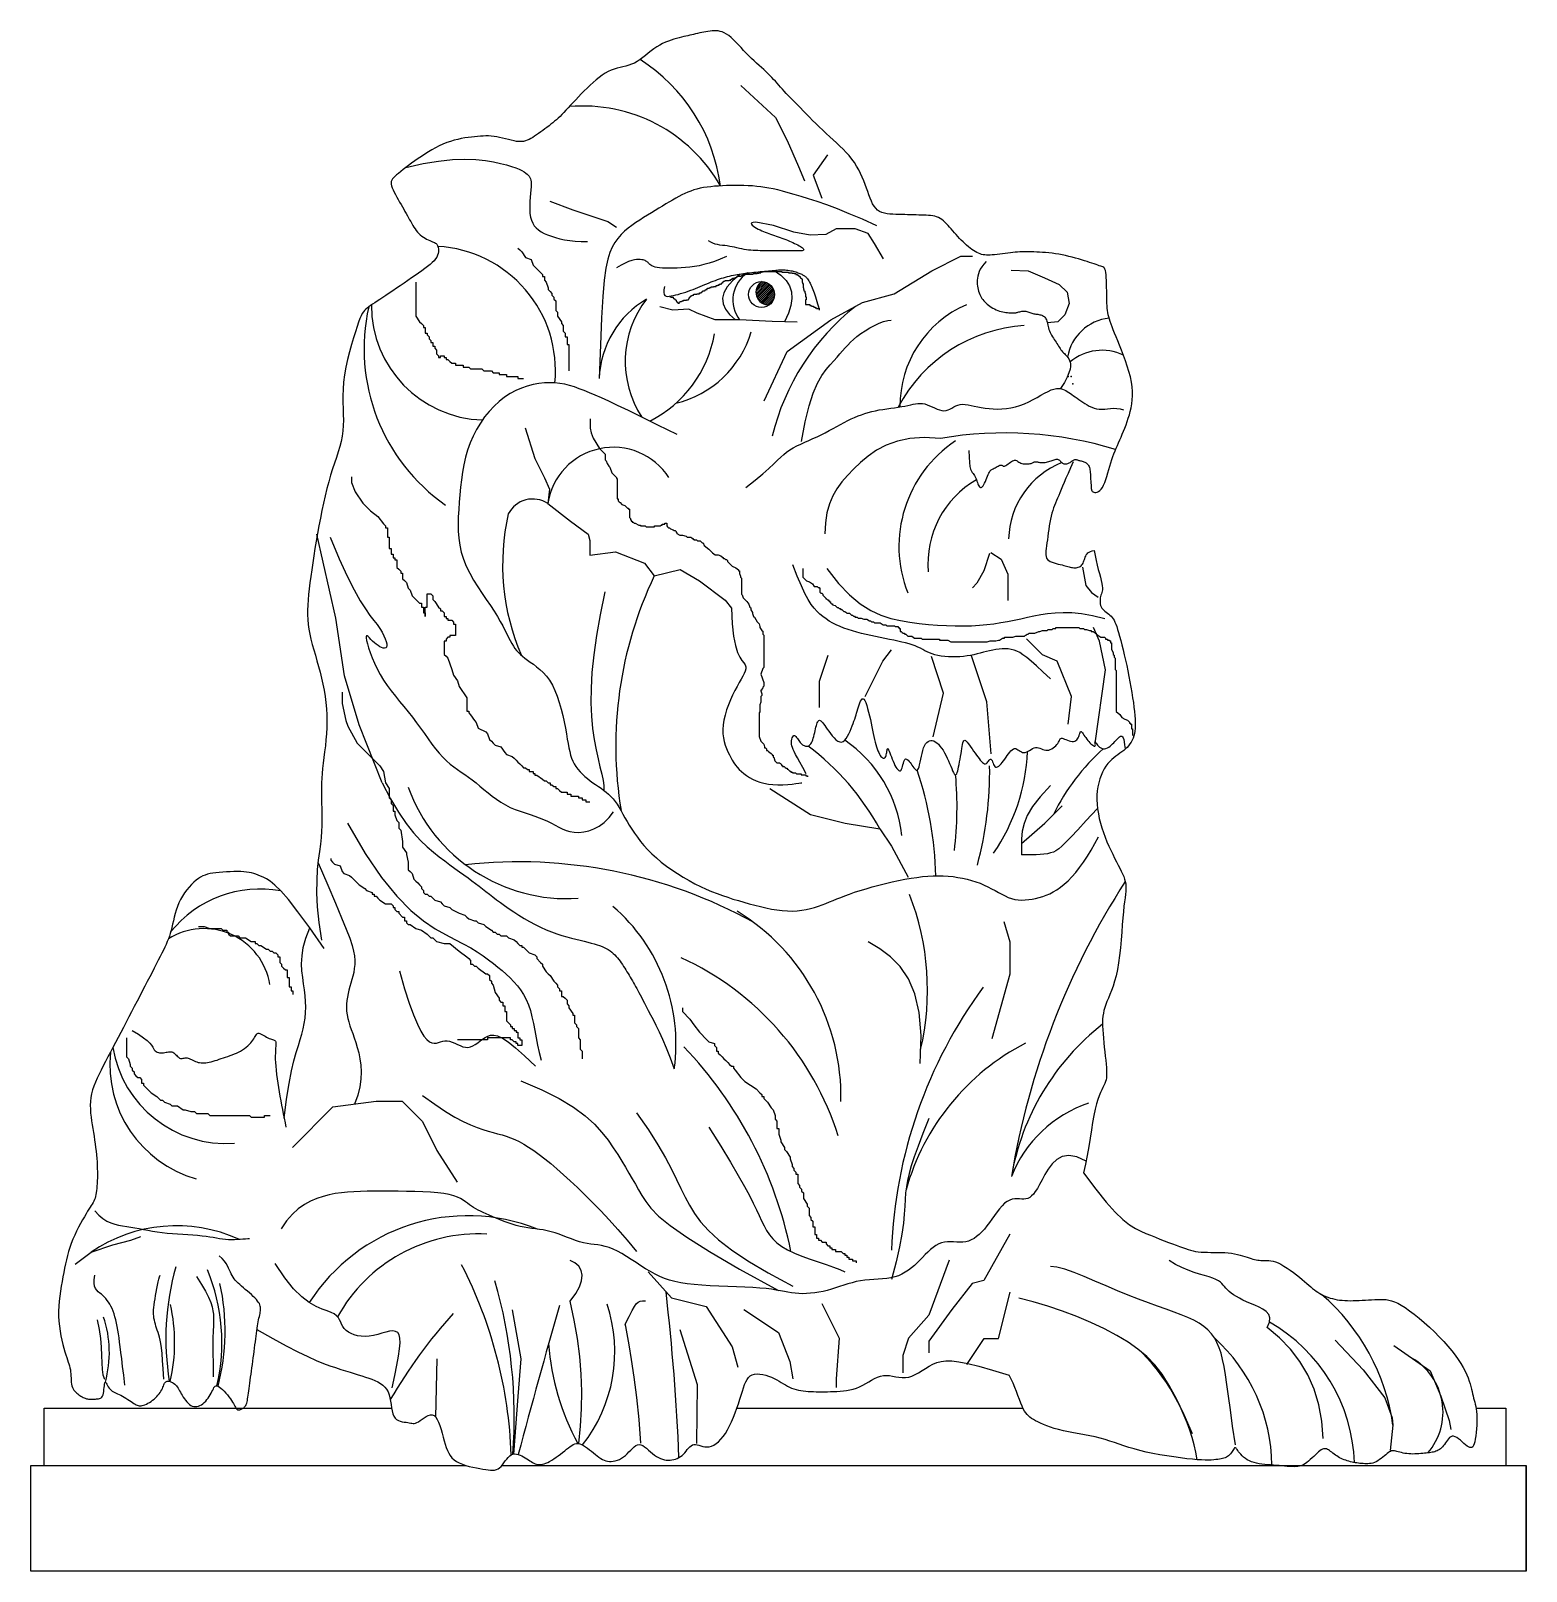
# Model space of a CAD drawing. Extents: x 1620 to 2293, y 2743 to 3436.
import ezdxf

# ---------------------------------------------------------------- set-up
doc = ezdxf.new("R2010")
doc.units = 0
doc.header["$LTSCALE"] = 10
doc.header["$MEASUREMENT"] = 0
for name, color, linetype in [('3', 3, 'CONTINUOUS'), ('4', 4, 'CONTINUOUS'), ('7', 7, 'CONTINUOUS'), ('BH', 3, 'CONTINUOUS')]:
    doc.layers.add(name, color=color, linetype=linetype)

msp = doc.modelspace()

# ---------------------------------------------------------------- hatches: boundary and pattern name
at = {"layer": '7'}
h = msp.add_hatch(dxfattribs=at)
h.set_pattern_fill('ANSI31', color=256, scale=4.8, style=0)
h.set_pattern_definition([(45, (26733.2958, 21382.2176), (-0.424264069, 0.424264069), [])])
h.paths.add_polyline_path([(1949.44, 3323.07, 0.794897), (1952.83, 3312.64, 0.230333), (1955.07, 3317.23, 0.403831)])

# ---------------------------------------------------------------- linework, layer by layer
at = {"layer": '3'}
for p, q in [((1839.58, 3338.15), (1840.43, 3337.3)), ((1840.43, 3337.3), (1841.28, 3336.45)), ((1841.28, 3336.45), (1842.99, 3333.9)), ((1842.99, 3333.9), (1845.54, 3333.05)), ((1845.54, 3333.05), (1846.39, 3330.5)), ((1846.39, 3330.5), (1849.79, 3327.1)), ((1849.79, 3327.1), (1850.64, 3326.24)), ((1945.46, 3326.45), (1945.46, 3326.64)), ((1945.46, 3326.64), (1947.2, 3326.64)), ((1947.2, 3326.64), (1947.2, 3326.84)), ((1947.2, 3326.84), (1947.97, 3326.84)), ((1947.97, 3326.84), (1947.97, 3327.03)), ((1947.97, 3327.03), (1948.94, 3327.03)), ((1948.94, 3327.03), (1948.94, 3327.22)), ((1948.94, 3327.22), (1949.13, 3327.22)), ((1949.13, 3327.22), (1949.13, 3327.42)), ((1949.13, 3327.42), (1949.91, 3327.42)), ((1949.91, 3327.42), (1949.91, 3327.61)), ((1949.91, 3327.61), (1958.42, 3327.61)), ((1958.42, 3327.61), (1958.42, 3327.22)), ((1958.42, 3327.22), (1961.33, 3327.22)), ((1961.33, 3327.22), (1961.33, 3327.03)), ((1961.33, 3327.03), (1963.07, 3327.03)), ((1963.07, 3327.03), (1963.07, 3326.84)), ((1963.07, 3326.84), (1963.84, 3326.84)), ((1963.84, 3326.84), (1963.84, 3326.64)), ((1963.84, 3326.64), (1964.62, 3326.64)), ((1964.62, 3326.64), (1964.62, 3326.26)), ((1793.64, 3322.84), (1793.64, 3307.54)), ((1850.64, 3326.24), (1850.64, 3325.39)), ((1850.64, 3325.39), (1851.49, 3325.39)), ((1851.49, 3325.39), (1851.49, 3323.69)), ((1851.49, 3323.69), (1852.34, 3322.84)), ((1852.34, 3322.84), (1853.2, 3320.29)), ((1853.2, 3320.29), (1853.2, 3319.44)), ((1924.75, 3319.49), (1924.75, 3319.87)), ((1924.75, 3319.87), (1924.94, 3319.87)), ((1924.94, 3319.87), (1924.94, 3320.07)), ((1924.94, 3320.07), (1925.72, 3320.07)), ((1925.72, 3320.07), (1925.72, 3320.26)), ((1925.72, 3320.26), (1925.91, 3320.26)), ((1925.91, 3320.26), (1925.91, 3320.45)), ((1925.91, 3320.45), (1926.49, 3320.45)), ((1926.49, 3320.45), (1926.49, 3320.65)), ((1926.49, 3320.65), (1927.65, 3320.65)), ((1927.65, 3320.65), (1927.65, 3320.84)), ((1927.65, 3320.84), (1928.81, 3320.84)), ((1928.81, 3320.84), (1928.81, 3321.23)), ((1928.81, 3321.23), (1929.39, 3321.23)), ((1929.39, 3321.23), (1929.39, 3321.42)), ((1929.39, 3321.42), (1930.17, 3321.42)), ((1930.17, 3321.42), (1930.17, 3321.81)), ((1930.17, 3321.81), (1930.75, 3321.81)), ((1930.75, 3321.81), (1930.75, 3322)), ((1930.75, 3322), (1931.33, 3322)), ((1931.33, 3322), (1931.33, 3322.39)), ((1931.33, 3322.39), (1931.52, 3322.39)), ((1931.52, 3322.39), (1931.52, 3322.58)), ((1931.52, 3322.58), (1931.91, 3322.58)), ((1931.91, 3322.58), (1931.91, 3322.97)), ((1931.91, 3322.97), (1932.1, 3322.97)), ((1932.1, 3322.97), (1932.1, 3323.16)), ((1932.1, 3323.16), (1932.49, 3323.16)), ((1932.49, 3323.16), (1932.49, 3323.35)), ((1932.49, 3323.35), (1932.88, 3323.35)), ((1932.88, 3323.35), (1932.88, 3323.55)), ((1932.88, 3323.55), (1934.62, 3323.55)), ((1934.62, 3323.55), (1934.62, 3323.74)), ((1934.62, 3323.74), (1935.39, 3323.74)), ((1935.39, 3323.74), (1935.39, 3323.93)), ((1935.39, 3323.93), (1935.59, 3323.93)), ((1935.59, 3323.93), (1935.59, 3324.13)), ((1935.59, 3324.13), (1935.78, 3324.13)), ((1935.78, 3324.13), (1935.78, 3324.32)), ((1935.78, 3324.32), (1936.17, 3324.32)), ((1936.17, 3324.32), (1936.17, 3324.51)), ((1936.17, 3324.51), (1937.33, 3324.51)), ((1937.33, 3324.51), (1937.33, 3324.9)), ((1937.33, 3324.9), (1937.91, 3324.9)), ((1937.91, 3324.9), (1937.91, 3325.09)), ((1937.91, 3325.09), (1938.1, 3325.09)), ((1938.1, 3325.09), (1938.1, 3325.29)), ((1938.1, 3325.29), (1938.49, 3325.29)), ((1938.49, 3325.29), (1938.49, 3325.48)), ((1938.49, 3325.48), (1939.84, 3325.48)), ((1939.84, 3325.48), (1939.84, 3325.68)), ((1939.84, 3325.68), (1940.43, 3325.68)), ((1940.43, 3325.68), (1940.43, 3325.87)), ((1940.43, 3325.87), (1940.62, 3325.87)), ((1940.62, 3325.87), (1940.62, 3326.06)), ((1940.62, 3326.06), (1941.01, 3326.06)), ((1941.01, 3326.06), (1941.01, 3326.26)), ((1941.01, 3326.26), (1941.97, 3326.26)), ((1941.97, 3326.26), (1941.97, 3326.45)), ((1941.97, 3326.45), (1945.46, 3326.45)), ((1964.62, 3326.26), (1965.39, 3326.26)), ((1965.39, 3326.26), (1965.39, 3325.87)), ((1965.39, 3325.87), (1965.78, 3325.87)), ((1965.78, 3325.87), (1965.78, 3325.68)), ((1965.78, 3325.68), (1965.97, 3325.68)), ((1965.97, 3325.68), (1965.97, 3325.48)), ((1965.97, 3325.48), (1966.36, 3325.48)), ((1966.36, 3325.48), (1966.36, 3325.29)), ((1966.36, 3325.29), (1966.55, 3325.29)), ((1966.55, 3325.29), (1966.55, 3324.71)), ((1966.55, 3324.71), (1966.94, 3324.71)), ((1966.94, 3324.71), (1966.94, 3324.51)), ((1966.94, 3324.51), (1967.13, 3324.51)), ((1967.13, 3324.51), (1967.13, 3324.32)), ((1967.13, 3324.32), (1967.33, 3324.32)), ((1967.33, 3324.32), (1967.33, 3324.13)), ((1967.33, 3324.13), (1967.52, 3324.13)), ((1967.52, 3324.13), (1967.52, 3322.58)), ((1967.52, 3322.58), (1967.71, 3322.58)), ((1967.71, 3322.58), (1967.71, 3322.19)), ((1967.71, 3322.19), (1967.91, 3322.19)), ((1967.91, 3322.19), (1967.91, 3320.26)), ((1967.91, 3320.26), (1968.1, 3320.26)), ((1968.1, 3320.26), (1968.1, 3319.49)), ((1853.2, 3319.44), (1854.05, 3318.59)), ((1854.05, 3318.59), (1854.9, 3317.74)), ((1854.9, 3317.74), (1854.9, 3316.89)), ((1854.9, 3316.89), (1855.75, 3316.04)), ((1855.75, 3316.04), (1855.75, 3315.19)), ((1855.75, 3315.19), (1856.6, 3314.34)), ((1856.6, 3314.34), (1856.6, 3310.09)), ((1907.91, 3316.2), (1908.49, 3316.2)), ((1908.49, 3316.2), (1908.49, 3316)), ((1908.49, 3316), (1909.46, 3316)), ((1909.46, 3316), (1909.46, 3315.62)), ((1909.46, 3315.62), (1909.65, 3315.62)), ((1909.65, 3315.62), (1909.65, 3315.42)), ((1909.65, 3315.42), (1909.85, 3315.42)), ((1909.85, 3315.42), (1909.85, 3315.23)), ((1909.85, 3315.23), (1910.23, 3315.23)), ((1910.23, 3315.23), (1910.23, 3315.04)), ((1910.23, 3315.04), (1910.43, 3315.04)), ((1910.43, 3315.04), (1910.43, 3314.84)), ((1910.43, 3314.84), (1910.62, 3314.84)), ((1910.62, 3314.84), (1910.62, 3314.65)), ((1910.62, 3314.65), (1910.81, 3314.65)), ((1910.81, 3314.65), (1910.81, 3314.26)), ((1910.81, 3314.26), (1911.01, 3314.26)), ((1911.01, 3314.26), (1911.01, 3313.88)), ((1911.01, 3313.88), (1911.2, 3313.88)), ((1911.2, 3313.88), (1911.2, 3313.68)), ((1911.2, 3313.68), (1911.59, 3313.68)), ((1911.59, 3313.68), (1911.59, 3313.49)), ((1911.59, 3313.49), (1911.97, 3313.49)), ((1911.97, 3313.49), (1911.97, 3313.1)), ((1911.97, 3313.1), (1911.97, 3313.3)), ((1911.97, 3313.3), (1912.17, 3313.3)), ((1912.17, 3313.3), (1912.17, 3313.68)), ((1912.17, 3313.68), (1912.36, 3313.68)), ((1912.36, 3313.68), (1912.36, 3313.88)), ((1912.36, 3313.88), (1912.56, 3313.88)), ((1912.56, 3313.88), (1912.56, 3314.07)), ((1912.56, 3314.07), (1913.14, 3314.07)), ((1913.14, 3314.07), (1913.14, 3314.26)), ((1913.14, 3314.26), (1913.52, 3314.26)), ((1913.52, 3314.26), (1913.52, 3314.46)), ((1913.52, 3314.46), (1914.1, 3314.46)), ((1914.1, 3314.46), (1914.1, 3314.65)), ((1914.1, 3314.65), (1915.46, 3314.65)), ((1915.46, 3314.65), (1915.46, 3314.84)), ((1915.46, 3314.84), (1916.23, 3314.84)), ((1916.23, 3314.84), (1916.23, 3315.04)), ((1916.23, 3315.04), (1916.43, 3315.04)), ((1916.43, 3315.04), (1916.43, 3315.23)), ((1916.43, 3315.23), (1916.62, 3315.23)), ((1916.62, 3315.23), (1916.62, 3315.62)), ((1916.62, 3315.62), (1916.81, 3315.62)), ((1916.81, 3315.62), (1916.81, 3316)), ((1916.81, 3316), (1917.01, 3316)), ((1917.01, 3316), (1917.01, 3316.2)), ((1917.01, 3316.2), (1917.2, 3316.2)), ((1917.2, 3316.2), (1917.2, 3316.39)), ((1917.2, 3316.39), (1917.39, 3316.39)), ((1917.39, 3316.39), (1917.39, 3316.58)), ((1917.39, 3316.58), (1917.78, 3316.58)), ((1917.78, 3316.58), (1917.78, 3316.78)), ((1917.78, 3316.78), (1917.97, 3316.78)), ((1917.97, 3316.78), (1917.97, 3316.97)), ((1917.97, 3316.97), (1918.55, 3316.97)), ((1918.55, 3316.97), (1918.55, 3317.16)), ((1918.55, 3317.16), (1918.75, 3317.16)), ((1918.75, 3317.16), (1918.75, 3317.36)), ((1918.75, 3317.36), (1920.1, 3317.36)), ((1920.1, 3317.36), (1920.1, 3317.55)), ((1920.1, 3317.55), (1921.26, 3317.55)), ((1921.26, 3317.55), (1921.26, 3317.94)), ((1921.26, 3317.94), (1922.04, 3317.94)), ((1922.04, 3317.94), (1922.04, 3318.13)), ((1922.04, 3318.13), (1922.23, 3318.13)), ((1922.23, 3318.13), (1922.23, 3318.33)), ((1922.23, 3318.33), (1922.43, 3318.33)), ((1922.43, 3318.33), (1922.43, 3318.52)), ((1922.43, 3318.52), (1922.62, 3318.52)), ((1922.62, 3318.52), (1922.62, 3318.71)), ((1922.62, 3318.71), (1922.81, 3318.71)), ((1922.81, 3318.71), (1922.81, 3318.91)), ((1922.81, 3318.91), (1923.59, 3318.91)), ((1923.59, 3318.91), (1923.59, 3319.1)), ((1923.59, 3319.1), (1923.78, 3319.1)), ((1923.78, 3319.1), (1923.78, 3319.29)), ((1923.78, 3319.29), (1924.17, 3319.29)), ((1924.17, 3319.29), (1924.17, 3319.49)), ((1924.17, 3319.49), (1924.75, 3319.49)), ((1968.1, 3319.49), (1968.3, 3319.49)), ((1968.3, 3319.49), (1968.3, 3318.91)), ((1968.3, 3318.91), (1968.49, 3318.91)), ((1968.49, 3318.91), (1968.49, 3318.71)), ((1968.49, 3318.71), (1968.68, 3318.71)), ((1968.68, 3318.71), (1968.68, 3317.94)), ((1968.68, 3317.94), (1968.88, 3317.94)), ((1968.88, 3317.94), (1968.88, 3317.55)), ((1968.88, 3317.55), (1969.07, 3317.55)), ((1969.07, 3317.55), (1969.07, 3316.2)), ((1969.07, 3316.2), (1969.26, 3316.2)), ((1969.26, 3314.84), (1969.07, 3314.84)), ((1969.07, 3314.84), (1969.07, 3312.72)), ((1969.26, 3316.2), (1969.26, 3314.84)), ((1793.64, 3307.54), (1795.34, 3304.99)), ((1856.6, 3310.09), (1857.45, 3309.24)), ((1857.45, 3309.24), (1857.45, 3307.54)), ((1857.45, 3307.54), (1859.15, 3304.99)), ((1969.07, 3312.72), (1971, 3312.72)), ((1971, 3312.72), (1971, 3312.33)), ((1971, 3312.33), (1971.59, 3312.33)), ((1971.59, 3312.33), (1971.59, 3312.14)), ((1971.59, 3312.14), (1971.78, 3312.14)), ((1971.78, 3312.14), (1971.78, 3311.94)), ((1971.78, 3311.94), (1972.55, 3311.94)), ((1972.55, 3311.94), (1972.55, 3311.75)), ((1972.55, 3311.75), (1972.75, 3311.75)), ((1972.75, 3311.75), (1972.75, 3311.56)), ((1972.75, 3311.56), (1973.33, 3311.56)), ((1973.33, 3311.56), (1973.33, 3311.17)), ((1973.33, 3311.17), (1973.91, 3311.17)), ((1973.91, 3311.17), (1973.91, 3310.98)), ((1973.91, 3310.98), (1975.46, 3310.98)), ((1795.34, 3304.99), (1796.19, 3304.14)), ((1796.19, 3304.14), (1797.04, 3303.29)), ((1797.04, 3303.29), (1797.04, 3302.44)), ((1797.04, 3302.44), (1797.9, 3302.44)), ((1797.9, 3302.44), (1797.9, 3299.89)), ((1797.9, 3299.89), (1798.75, 3299.89)), ((1798.75, 3299.89), (1798.75, 3299.04)), ((1798.75, 3299.04), (1799.6, 3298.19)), ((1859.15, 3304.99), (1859.15, 3304.14)), ((1859.15, 3304.14), (1860, 3303.29)), ((1860, 3303.29), (1860, 3300.74)), ((1860, 3300.74), (1860.85, 3299.89)), ((1860.85, 3299.89), (1860.85, 3298.19)), ((1799.6, 3298.19), (1799.6, 3297.34)), ((1799.6, 3297.34), (1800.45, 3296.49)), ((1800.45, 3296.49), (1800.45, 3295.64)), ((1800.45, 3295.64), (1801.3, 3295.64)), ((1801.3, 3295.64), (1801.3, 3293.94)), ((1801.3, 3293.94), (1802.15, 3293.94)), ((1802.15, 3293.94), (1802.15, 3293.09)), ((1802.15, 3293.09), (1803, 3292.23)), ((1803, 3292.23), (1803, 3290.53)), ((1860.85, 3298.19), (1861.7, 3298.19)), ((1861.7, 3298.19), (1861.7, 3294.79)), ((1861.7, 3294.79), (1862.55, 3294.79)), ((1862.55, 3294.79), (1862.55, 3282.88)), ((1803, 3290.53), (1803.85, 3289.68)), ((1803.85, 3289.68), (1803.85, 3288.83)), ((1803.85, 3288.83), (1804.7, 3288.83)), ((1804.7, 3288.83), (1804.7, 3289.68)), ((1804.7, 3289.68), (1806.4, 3289.68)), ((1806.4, 3289.68), (1806.4, 3288.83)), ((1806.4, 3288.83), (1807.25, 3288.83)), ((1807.25, 3288.83), (1807.25, 3287.98)), ((1807.25, 3287.98), (1808.1, 3287.98)), ((1808.1, 3287.98), (1808.96, 3287.13)), ((1808.96, 3287.13), (1809.81, 3286.28)), ((1809.81, 3286.28), (1811.51, 3286.28)), ((1811.51, 3286.28), (1811.51, 3285.43)), ((1811.51, 3285.43), (1814.91, 3285.43)), ((1814.91, 3285.43), (1814.91, 3284.58)), ((1814.91, 3284.58), (1817.46, 3284.58)), ((1817.46, 3284.58), (1818.31, 3283.73)), ((1818.31, 3283.73), (1823.42, 3283.73)), ((1823.42, 3283.73), (1824.27, 3282.88)), ((1824.27, 3282.88), (1827.67, 3282.88)), ((1827.67, 3282.88), (1828.52, 3282.03)), ((1828.52, 3282.03), (1831.08, 3282.03)), ((1831.08, 3282.03), (1831.08, 3281.18)), ((1831.08, 3281.18), (1834.48, 3281.18)), ((1834.48, 3281.18), (1834.48, 3280.33)), ((1834.48, 3280.33), (1839.58, 3280.33)), ((1839.58, 3280.33), (1839.58, 3279.48)), ((1839.58, 3279.48), (1842.14, 3279.48)), ((1872.14, 3261.34), (1872.14, 3257.14)), ((1872.14, 3257.14), (1872.56, 3255.04)), ((1872.56, 3255.04), (1873.4, 3252.53)), ((1873.4, 3252.53), (1876.34, 3247.91)), ((1876.34, 3247.91), (1878.02, 3246.24)), ((1878.02, 3246.24), (1878.44, 3245.82)), ((1878.44, 3245.82), (1878.86, 3245.4)), ((1878.86, 3245.4), (1878.86, 3242.88)), ((1878.86, 3242.88), (1879.28, 3242.46)), ((1879.28, 3242.46), (1879.7, 3241.2)), ((1879.7, 3241.2), (1880.53, 3239.95)), ((1880.53, 3239.95), (1880.95, 3239.53)), ((1880.95, 3239.53), (1881.79, 3237.01)), ((1881.79, 3237.01), (1883.05, 3235.75)), ((1764.72, 3235.27), (1764.72, 3232.72)), ((1764.72, 3232.72), (1766.42, 3228.47)), ((1883.05, 3235.75), (1883.89, 3234.91)), ((1883.89, 3234.91), (1883.89, 3234.49)), ((1883.89, 3234.49), (1884.31, 3234.49)), ((1884.31, 3234.49), (1884.31, 3225.27)), ((1766.42, 3228.47), (1769.82, 3223.36)), ((1769.82, 3223.36), (1773.22, 3219.96)), ((1884.31, 3225.27), (1884.73, 3225.27)), ((1884.73, 3225.27), (1884.73, 3224.43)), ((1884.73, 3224.43), (1885.15, 3224.01)), ((1885.15, 3224.01), (1885.57, 3223.59)), ((1885.57, 3223.59), (1886.41, 3222.75)), ((1886.41, 3222.75), (1887.67, 3222.33)), ((1773.22, 3219.96), (1776.63, 3217.41)), ((1776.63, 3217.41), (1779.18, 3214.01)), ((1887.67, 3222.33), (1888.93, 3221.07)), ((1888.93, 3221.07), (1889.35, 3221.07)), ((1889.35, 3221.07), (1889.35, 3220.65)), ((1889.35, 3220.65), (1889.77, 3220.65)), ((1889.77, 3220.65), (1889.77, 3216.88)), ((1889.77, 3216.88), (1890.19, 3216.46)), ((1890.19, 3216.46), (1890.19, 3216.04)), ((1890.19, 3216.04), (1890.61, 3215.62)), ((1779.18, 3214.01), (1780.03, 3213.16)), ((1780.03, 3213.16), (1780.03, 3212.31)), ((1780.03, 3212.31), (1780.88, 3212.31)), ((1780.88, 3212.31), (1780.88, 3208.06)), ((1890.61, 3215.62), (1890.61, 3215.2)), ((1890.61, 3215.2), (1891.03, 3215.2)), ((1891.03, 3215.2), (1891.03, 3214.78)), ((1891.03, 3214.78), (1891.45, 3214.78)), ((1891.45, 3214.78), (1891.87, 3214.36)), ((1891.87, 3214.36), (1892.29, 3214.36)), ((1892.29, 3214.36), (1893.96, 3213.52)), ((1893.96, 3213.52), (1894.8, 3213.52)), ((1894.8, 3213.52), (1894.8, 3213.1)), ((1894.8, 3213.1), (1896.9, 3213.1)), ((1896.9, 3213.1), (1897.32, 3212.68)), ((1897.32, 3212.68), (1901.1, 3212.68)), ((1901.1, 3212.68), (1901.1, 3213.1)), ((1901.1, 3213.1), (1903.62, 3213.1)), ((1903.62, 3213.1), (1904.04, 3213.52)), ((1904.04, 3213.52), (1904.46, 3213.52)), ((1904.46, 3213.52), (1904.46, 3213.94)), ((1904.46, 3213.94), (1905.72, 3213.94)), ((1905.72, 3213.94), (1905.72, 3214.36)), ((1905.72, 3214.36), (1906.55, 3214.36)), ((1906.55, 3214.36), (1906.55, 3213.1)), ((1906.55, 3213.1), (1906.97, 3212.68)), ((1906.97, 3212.68), (1907.39, 3212.26)), ((1907.39, 3212.26), (1907.81, 3212.26)), ((1907.81, 3212.26), (1908.23, 3211.84)), ((1908.23, 3211.84), (1909.49, 3211.42)), ((1909.49, 3211.42), (1909.91, 3211)), ((1909.91, 3211), (1910.33, 3211)), ((1910.33, 3211), (1910.75, 3210.59)), ((1910.75, 3210.59), (1910.75, 3210.17)), ((1910.75, 3210.17), (1911.17, 3210.17)), ((1911.17, 3210.17), (1911.17, 3209.75)), ((1911.17, 3209.75), (1912.43, 3208.91)), ((1912.43, 3208.91), (1913.69, 3208.91)), ((1913.69, 3208.91), (1915.37, 3208.49)), ((1780.88, 3208.06), (1781.73, 3208.06)), ((1781.73, 3208.06), (1781.73, 3202.96)), ((1781.73, 3202.96), (1782.58, 3202.96)), ((1782.58, 3202.96), (1782.58, 3200.41)), ((1915.37, 3208.49), (1915.79, 3208.07)), ((1915.79, 3208.07), (1917.47, 3208.07)), ((1917.47, 3208.07), (1917.89, 3207.65)), ((1917.89, 3207.65), (1918.31, 3207.65)), ((1918.31, 3207.65), (1918.31, 3207.23)), ((1918.31, 3207.23), (1918.73, 3207.23)), ((1918.73, 3207.23), (1918.73, 3206.81)), ((1918.73, 3206.81), (1919.98, 3206.81)), ((1919.98, 3206.81), (1920.4, 3206.39)), ((1920.4, 3206.39), (1921.66, 3206.39)), ((1921.66, 3206.39), (1922.08, 3205.97)), ((1922.08, 3205.97), (1922.5, 3205.55)), ((1922.5, 3205.55), (1922.92, 3205.55)), ((1922.92, 3205.55), (1923.34, 3204.29)), ((1923.34, 3204.29), (1925.44, 3202.62)), ((1925.44, 3202.62), (1927.12, 3200.94)), ((1782.58, 3200.41), (1783.43, 3200.41)), ((1783.43, 3200.41), (1783.43, 3198.71)), ((1783.43, 3198.71), (1784.28, 3198.71)), ((1784.28, 3198.71), (1784.28, 3197.86)), ((1784.28, 3197.86), (1785.13, 3197.86)), ((1785.13, 3197.86), (1785.13, 3194.46)), ((1927.12, 3200.94), (1928.38, 3200.1)), ((1928.38, 3200.1), (1929.64, 3200.1)), ((1929.64, 3200.1), (1930.9, 3199.68)), ((1930.9, 3199.68), (1931.74, 3198.84)), ((1931.74, 3198.84), (1932.15, 3198.42)), ((1932.15, 3198.42), (1932.57, 3198.42)), ((1932.57, 3198.42), (1932.99, 3198)), ((1932.99, 3198), (1933.41, 3198)), ((1933.41, 3198), (1933.83, 3197.58)), ((1933.83, 3197.58), (1933.83, 3197.16)), ((1933.83, 3197.16), (1934.67, 3196.33)), ((1934.67, 3196.33), (1935.93, 3195.07)), ((1935.93, 3195.07), (1937.61, 3194.23)), ((1785.13, 3194.46), (1785.98, 3193.61)), ((1785.98, 3193.61), (1786.84, 3192.76)), ((1786.84, 3192.76), (1786.84, 3191.91)), ((1786.84, 3191.91), (1787.69, 3191.91)), ((1787.69, 3191.91), (1787.69, 3189.35)), ((1787.69, 3189.35), (1788.54, 3188.5)), ((1788.54, 3188.5), (1789.39, 3187.65)), ((1937.61, 3194.23), (1938.87, 3193.39)), ((1938.87, 3193.39), (1938.87, 3192.97)), ((1938.87, 3192.97), (1939.29, 3192.97)), ((1939.29, 3192.97), (1939.29, 3191.71)), ((1939.29, 3191.71), (1939.71, 3190.45)), ((1939.71, 3190.45), (1939.71, 3190.03)), ((1939.71, 3190.03), (1940.13, 3189.61)), ((1940.13, 3189.61), (1940.13, 3182.48)), ((1789.39, 3187.65), (1790.24, 3185.1)), ((1790.24, 3185.1), (1791.09, 3184.25)), ((1791.09, 3184.25), (1791.94, 3181.7)), ((1791.94, 3181.7), (1795.34, 3178.3)), ((1798.75, 3176.6), (1798.75, 3182.55)), ((1798.75, 3182.55), (1800.45, 3182.55)), ((1800.45, 3182.55), (1801.3, 3181.7)), ((1801.3, 3181.7), (1801.3, 3180)), ((1940.13, 3182.48), (1940.55, 3182.06)), ((1940.55, 3182.06), (1940.97, 3180.81)), ((1795.34, 3178.3), (1796.19, 3178.3)), ((1796.19, 3178.3), (1796.19, 3176.6)), ((1796.19, 3176.6), (1797.04, 3176.6)), ((1797.04, 3176.6), (1797.04, 3174.05)), ((1797.9, 3172.35), (1797.9, 3176.6)), ((1797.9, 3176.6), (1798.75, 3176.6)), ((1801.3, 3180), (1802.15, 3179.15)), ((1802.15, 3179.15), (1803.85, 3176.6)), ((1803.85, 3176.6), (1804.7, 3175.75)), ((1804.7, 3175.75), (1804.7, 3174.9)), ((1804.7, 3174.9), (1805.55, 3174.9)), ((1805.55, 3174.9), (1806.4, 3174.05)), ((1940.97, 3180.81), (1942.65, 3179.13)), ((1942.65, 3179.13), (1943.49, 3177.87)), ((1943.49, 3177.87), (1943.91, 3176.61)), ((1943.91, 3176.61), (1944.33, 3176.19)), ((1944.33, 3176.19), (1944.33, 3175.35)), ((1944.33, 3175.35), (1945.16, 3174.1)), ((1797.04, 3174.05), (1797.9, 3174.05)), ((1797.9, 3174.05), (1797.9, 3172.35)), ((1806.4, 3174.05), (1806.4, 3172.35)), ((1806.4, 3172.35), (1807.25, 3172.35)), ((1807.25, 3172.35), (1807.25, 3171.5)), ((1807.25, 3171.5), (1808.1, 3171.5)), ((1808.1, 3171.5), (1808.1, 3170.65)), ((1808.1, 3170.65), (1809.81, 3170.65)), ((1809.81, 3170.65), (1810.66, 3169.8)), ((1810.66, 3169.8), (1810.66, 3168.95)), ((1810.66, 3168.95), (1811.51, 3168.95)), ((1811.51, 3168.95), (1811.51, 3163.85)), ((1945.16, 3174.1), (1945.16, 3173.68)), ((1945.16, 3173.68), (1945.58, 3172.42)), ((1945.58, 3172.42), (1946, 3172)), ((1946, 3172), (1947.26, 3169.9)), ((1947.26, 3169.9), (1947.68, 3169.48)), ((1947.68, 3169.48), (1948.1, 3169.06)), ((1948.1, 3169.06), (1948.52, 3167.8)), ((1948.52, 3167.8), (1948.52, 3167.39)), ((1948.52, 3167.39), (1949.36, 3166.13)), ((1807.25, 3161.3), (1806.4, 3161.3)), ((1806.4, 3161.3), (1806.4, 3155.34)), ((1808.1, 3163), (1807.25, 3162.15)), ((1807.25, 3162.15), (1807.25, 3161.3)), ((1808.96, 3163), (1808.1, 3163)), ((1811.51, 3163.85), (1808.96, 3163.85)), ((1808.96, 3163.85), (1808.96, 3163)), ((1949.36, 3166.13), (1949.78, 3165.71)), ((1949.78, 3165.71), (1949.78, 3164.45)), ((1949.78, 3164.45), (1950.2, 3164.03)), ((1950.2, 3164.03), (1950.2, 3149.35)), ((1806.4, 3155.34), (1807.25, 3154.49)), ((1807.25, 3154.49), (1808.1, 3153.64)), ((1808.1, 3153.64), (1809.81, 3148.54)), ((1809.81, 3148.54), (1810.66, 3145.99)), ((1949.78, 3148.93), (1948.94, 3146.41)), ((1950.2, 3149.35), (1949.78, 3148.93)), ((1810.66, 3145.99), (1812.36, 3143.44)), ((1812.36, 3143.44), (1813.21, 3140.89)), ((1813.21, 3140.89), (1816.61, 3135.79)), ((1948.94, 3146.41), (1950.2, 3142.64)), ((1949.78, 3140.12), (1949.36, 3139.7)), ((1949.36, 3139.7), (1949.36, 3139.28)), ((1950.2, 3140.96), (1949.78, 3140.54)), ((1949.78, 3140.54), (1949.78, 3140.12)), ((1950.2, 3142.64), (1950.2, 3140.96)), ((1760.46, 3138.34), (1760.46, 3133.24)), ((1760.46, 3133.24), (1762.16, 3125.59)), ((1816.61, 3135.79), (1816.61, 3129.84)), ((1948.94, 3133.83), (1948.52, 3132.57)), ((1948.52, 3132.57), (1948.52, 3129.22)), ((1949.36, 3139.28), (1948.94, 3139.28)), ((1948.94, 3139.28), (1948.94, 3138.86)), ((1948.94, 3138.86), (1949.36, 3137.61)), ((1949.36, 3136.77), (1948.94, 3136.35)), ((1948.94, 3136.35), (1948.94, 3133.83)), ((1949.36, 3137.61), (1949.36, 3136.77)), ((1816.61, 3129.84), (1817.46, 3129.84)), ((1817.46, 3129.84), (1817.46, 3128.99)), ((1817.46, 3128.99), (1818.31, 3128.14)), ((1818.31, 3128.14), (1820.02, 3125.59)), ((1948.52, 3129.22), (1948.1, 3129.22)), ((1948.1, 3129.22), (1948.1, 3118.31)), ((1762.16, 3125.59), (1763.01, 3123.03)), ((1763.01, 3123.03), (1767.27, 3115.38)), ((1820.02, 3125.59), (1820.87, 3124.74)), ((1820.87, 3124.74), (1821.72, 3122.18)), ((1821.72, 3122.18), (1825.12, 3120.48)), ((1825.12, 3120.48), (1825.97, 3119.63)), ((1825.97, 3119.63), (1826.82, 3117.08)), ((1767.27, 3115.38), (1769.82, 3112.83)), ((1769.82, 3112.83), (1773.22, 3109.43)), ((1826.82, 3117.08), (1827.67, 3116.23)), ((1827.67, 3116.23), (1828.52, 3115.38)), ((1828.52, 3115.38), (1829.37, 3114.53)), ((1829.37, 3114.53), (1831.93, 3113.68)), ((1831.93, 3113.68), (1833.63, 3111.13)), ((1948.1, 3118.31), (1948.94, 3116.22)), ((1948.94, 3116.22), (1949.36, 3115.8)), ((1949.36, 3115.8), (1949.78, 3115.38)), ((1949.78, 3115.38), (1950.2, 3114.96)), ((1950.2, 3114.96), (1950.62, 3113.7)), ((1950.62, 3113.7), (1950.62, 3113.28)), ((1950.62, 3113.28), (1951.04, 3113.28)), ((1951.04, 3113.28), (1951.46, 3112.86)), ((1951.46, 3112.86), (1951.46, 3112.02)), ((1951.46, 3112.02), (1951.88, 3112.02)), ((1951.88, 3112.02), (1952.3, 3111.6)), ((1773.22, 3109.43), (1776.63, 3106.03)), ((1776.63, 3106.03), (1777.48, 3105.18)), ((1777.48, 3105.18), (1779.18, 3102.63)), ((1833.63, 3111.13), (1834.48, 3110.28)), ((1834.48, 3110.28), (1837.03, 3109.43)), ((1837.03, 3109.43), (1837.88, 3108.58)), ((1837.88, 3108.58), (1838.73, 3107.73)), ((1838.73, 3107.73), (1839.58, 3106.88)), ((1839.58, 3106.88), (1840.43, 3106.03)), ((1840.43, 3106.03), (1841.28, 3105.18)), ((1841.28, 3105.18), (1842.14, 3104.33)), ((1952.3, 3111.6), (1953.56, 3110.76)), ((1953.56, 3110.76), (1953.98, 3110.34)), ((1953.98, 3110.34), (1953.98, 3109.92)), ((1953.98, 3109.92), (1954.4, 3109.92)), ((1954.4, 3109.92), (1954.4, 3109.09)), ((1954.4, 3109.09), (1954.82, 3109.09)), ((1954.82, 3109.09), (1955.24, 3107.41)), ((1955.24, 3107.41), (1955.66, 3106.99)), ((1955.66, 3106.99), (1956.08, 3106.57)), ((1956.08, 3106.57), (1957.34, 3106.57)), ((1957.34, 3106.57), (1957.76, 3106.15)), ((1957.76, 3106.15), (1958.17, 3105.73)), ((1958.17, 3105.73), (1958.17, 3105.31)), ((1958.17, 3105.31), (1958.59, 3105.31)), ((1958.59, 3105.31), (1958.59, 3104.89)), ((1958.59, 3104.89), (1959.43, 3104.89)), ((1959.43, 3104.89), (1959.85, 3104.47)), ((1779.18, 3102.63), (1780.03, 3097.53)), ((1842.14, 3104.33), (1842.99, 3104.33)), ((1842.99, 3104.33), (1843.84, 3103.48)), ((1843.84, 3103.48), (1844.69, 3103.48)), ((1844.69, 3103.48), (1844.69, 3102.63)), ((1844.69, 3102.63), (1846.39, 3102.63)), ((1846.39, 3102.63), (1846.39, 3101.78)), ((1846.39, 3101.78), (1847.24, 3101.78)), ((1847.24, 3101.78), (1847.24, 3100.93)), ((1847.24, 3100.93), (1848.09, 3100.93)), ((1848.09, 3100.93), (1850.64, 3099.23)), ((1850.64, 3099.23), (1851.49, 3098.38)), ((1851.49, 3098.38), (1852.34, 3098.38)), ((1852.34, 3098.38), (1853.2, 3097.53)), ((1959.85, 3104.47), (1960.27, 3104.05)), ((1960.27, 3104.05), (1960.69, 3104.05)), ((1960.69, 3104.05), (1960.69, 3103.63)), ((1960.69, 3103.63), (1961.11, 3103.63)), ((1961.11, 3103.63), (1961.53, 3103.21)), ((1961.53, 3103.21), (1961.95, 3102.79)), ((1961.95, 3102.79), (1962.37, 3102.79)), ((1962.37, 3102.79), (1962.37, 3102.37)), ((1962.37, 3102.37), (1963.21, 3102.37)), ((1963.21, 3102.37), (1963.21, 3101.96)), ((1963.21, 3101.96), (1964.47, 3101.96)), ((1964.47, 3101.96), (1964.89, 3101.54)), ((1964.89, 3101.54), (1966.99, 3101.54)), ((1966.99, 3101.54), (1966.99, 3101.12)), ((1966.99, 3101.12), (1969.09, 3101.12)), ((1969.09, 3101.12), (1969.09, 3100.7)), ((1969.09, 3100.7), (1969.93, 3100.7)), ((1969.93, 3100.7), (1969.93, 3100.28)), ((1780.03, 3097.53), (1781.73, 3094.98)), ((1781.73, 3094.98), (1781.73, 3090.73)), ((1853.2, 3097.53), (1854.05, 3097.53)), ((1854.05, 3097.53), (1854.05, 3096.68)), ((1854.05, 3096.68), (1854.9, 3096.68)), ((1854.9, 3096.68), (1855.75, 3095.83)), ((1855.75, 3095.83), (1856.6, 3095.83)), ((1856.6, 3095.83), (1856.6, 3094.98)), ((1856.6, 3094.98), (1857.45, 3094.98)), ((1857.45, 3094.98), (1858.3, 3094.13)), ((1858.3, 3094.13), (1859.15, 3093.28)), ((1859.15, 3093.28), (1861.7, 3093.28)), ((1861.7, 3093.28), (1861.7, 3092.43)), ((1861.7, 3092.43), (1863.4, 3092.43)), ((1863.4, 3092.43), (1863.4, 3091.58)), ((1863.4, 3091.58), (1866.81, 3091.58)), ((1866.81, 3091.58), (1866.81, 3090.73)), ((1781.73, 3090.73), (1782.58, 3089.87)), ((1782.58, 3089.87), (1782.58, 3088.17)), ((1782.58, 3088.17), (1783.43, 3087.32)), ((1783.43, 3087.32), (1783.43, 3084.77)), ((1783.43, 3084.77), (1784.28, 3084.77)), ((1784.28, 3084.77), (1784.28, 3083.07)), ((1866.81, 3090.73), (1868.51, 3090.73)), ((1868.51, 3090.73), (1868.51, 3089.87)), ((1868.51, 3089.87), (1870.21, 3089.87)), ((1870.21, 3089.87), (1870.21, 3089.02)), ((1870.21, 3089.02), (1871.91, 3089.02)), ((1784.28, 3083.07), (1785.13, 3080.52)), ((1785.13, 3080.52), (1785.98, 3079.67)), ((1785.98, 3079.67), (1785.98, 3077.12)), ((1785.98, 3077.12), (1786.84, 3076.27)), ((1786.84, 3076.27), (1787.69, 3071.17)), ((1787.69, 3071.17), (1787.69, 3068.62)), ((1755.36, 3063.52), (1755.36, 3062.67)), ((1787.69, 3068.62), (1789.39, 3066.07)), ((1789.39, 3066.07), (1789.39, 3065.22)), ((1789.39, 3065.22), (1790.24, 3061.82)), ((1755.36, 3062.67), (1756.21, 3061.82)), ((1756.21, 3061.82), (1757.06, 3060.97)), ((1757.06, 3060.97), (1759.61, 3060.12)), ((1759.61, 3060.12), (1760.46, 3057.57)), ((1760.46, 3057.57), (1761.31, 3056.72)), ((1761.31, 3056.72), (1763.86, 3055.86)), ((1790.24, 3061.82), (1790.24, 3058.42)), ((1790.24, 3058.42), (1791.09, 3057.57)), ((1791.09, 3057.57), (1791.94, 3056.72)), ((1791.94, 3056.72), (1792.79, 3054.16)), ((1763.86, 3055.86), (1764.72, 3055.01)), ((1764.72, 3055.01), (1768.12, 3051.61)), ((1768.12, 3051.61), (1770.67, 3049.91)), ((1770.67, 3049.91), (1771.52, 3049.06)), ((1792.79, 3054.16), (1793.64, 3053.31)), ((1793.64, 3053.31), (1794.49, 3052.46)), ((1794.49, 3052.46), (1795.34, 3051.61)), ((1795.34, 3051.61), (1796.19, 3050.76)), ((1796.19, 3050.76), (1796.19, 3049.91)), ((1796.19, 3049.91), (1797.04, 3049.06)), ((1771.52, 3049.06), (1774.07, 3048.21)), ((1774.07, 3048.21), (1774.07, 3047.36)), ((1774.07, 3047.36), (1774.92, 3047.36)), ((1774.92, 3047.36), (1774.92, 3046.51)), ((1774.92, 3046.51), (1775.78, 3046.51)), ((1775.78, 3046.51), (1776.63, 3045.66)), ((1776.63, 3045.66), (1777.48, 3044.81)), ((1777.48, 3044.81), (1780.03, 3043.11)), ((1780.03, 3043.11), (1782.58, 3043.11)), ((1782.58, 3043.11), (1783.43, 3042.26)), ((1797.04, 3049.06), (1797.04, 3048.21)), ((1797.04, 3048.21), (1797.9, 3047.36)), ((1797.9, 3047.36), (1798.75, 3047.36)), ((1798.75, 3047.36), (1799.6, 3046.51)), ((1799.6, 3046.51), (1800.45, 3046.51)), ((1800.45, 3046.51), (1801.3, 3045.66)), ((1801.3, 3045.66), (1802.15, 3044.81)), ((1802.15, 3044.81), (1804.7, 3043.96)), ((1804.7, 3043.96), (1805.55, 3043.11)), ((1805.55, 3043.11), (1806.4, 3042.26)), ((1783.43, 3042.26), (1783.43, 3041.41)), ((1783.43, 3041.41), (1784.28, 3041.41)), ((1784.28, 3041.41), (1784.28, 3040.56)), ((1784.28, 3040.56), (1785.13, 3039.71)), ((1785.13, 3039.71), (1785.98, 3039.71)), ((1785.98, 3039.71), (1785.98, 3038.86)), ((1785.98, 3038.86), (1787.69, 3037.16)), ((1787.69, 3037.16), (1788.54, 3037.16)), ((1788.54, 3037.16), (1788.54, 3035.46)), ((1806.4, 3042.26), (1808.96, 3041.41)), ((1808.96, 3041.41), (1809.81, 3040.56)), ((1809.81, 3040.56), (1813.21, 3038.86)), ((1813.21, 3038.86), (1815.76, 3038.01)), ((1815.76, 3038.01), (1816.61, 3037.16)), ((1816.61, 3037.16), (1817.46, 3036.31)), ((1817.46, 3036.31), (1820.02, 3035.46)), ((1695.8, 3032.91), (1698.36, 3032.91)), ((1698.36, 3032.91), (1700.91, 3032.06)), ((1700.91, 3032.06), (1706.01, 3032.06)), ((1706.01, 3032.06), (1706.86, 3031.21)), ((1706.86, 3031.21), (1708.56, 3031.21)), ((1708.56, 3031.21), (1708.56, 3030.36)), ((1708.56, 3030.36), (1709.42, 3030.36)), ((1709.42, 3030.36), (1709.42, 3029.51)), ((1709.42, 3029.51), (1710.27, 3028.66)), ((1710.27, 3028.66), (1713.67, 3028.66)), ((1713.67, 3028.66), (1714.52, 3027.81)), ((1788.54, 3035.46), (1789.39, 3035.46)), ((1789.39, 3035.46), (1789.39, 3034.61)), ((1789.39, 3034.61), (1790.24, 3033.76)), ((1790.24, 3033.76), (1791.09, 3033.76)), ((1791.09, 3033.76), (1793.64, 3032.06)), ((1793.64, 3032.06), (1796.19, 3031.21)), ((1796.19, 3031.21), (1798.75, 3029.51)), ((1798.75, 3029.51), (1800.45, 3027.81)), ((1820.02, 3035.46), (1820.87, 3035.46)), ((1820.87, 3035.46), (1821.72, 3034.61)), ((1821.72, 3034.61), (1824.27, 3033.76)), ((1824.27, 3033.76), (1825.12, 3032.91)), ((1825.12, 3032.91), (1827.67, 3031.21)), ((1827.67, 3031.21), (1828.52, 3030.36)), ((1828.52, 3030.36), (1829.37, 3030.36)), ((1829.37, 3030.36), (1830.22, 3029.51)), ((1830.22, 3029.51), (1831.08, 3029.51)), ((1831.08, 3029.51), (1831.93, 3028.66)), ((1831.93, 3028.66), (1834.48, 3028.66)), ((1834.48, 3028.66), (1835.33, 3027.81)), ((1714.52, 3027.81), (1717.07, 3027.81)), ((1717.07, 3027.81), (1719.62, 3026.11)), ((1719.62, 3026.11), (1721.33, 3026.11)), ((1721.33, 3026.11), (1721.33, 3025.26)), ((1721.33, 3025.26), (1722.18, 3025.26)), ((1722.18, 3025.26), (1723.03, 3024.41)), ((1723.03, 3024.41), (1723.88, 3024.41)), ((1723.88, 3024.41), (1726.43, 3022.71)), ((1726.43, 3022.71), (1727.28, 3022.71)), ((1727.28, 3022.71), (1728.13, 3021.85)), ((1728.13, 3021.85), (1728.98, 3021.85)), ((1728.98, 3021.85), (1729.83, 3021)), ((1800.45, 3027.81), (1801.3, 3027.81)), ((1801.3, 3027.81), (1802.15, 3026.96)), ((1802.15, 3026.96), (1803, 3026.11)), ((1803, 3026.11), (1806.4, 3025.26)), ((1806.4, 3025.26), (1808.96, 3025.26)), ((1808.96, 3025.26), (1813.21, 3021.85)), ((1813.21, 3021.85), (1816.61, 3019.3)), ((1835.33, 3027.81), (1837.88, 3026.96)), ((1837.88, 3026.96), (1838.73, 3026.11)), ((1838.73, 3026.11), (1839.58, 3025.26)), ((1839.58, 3025.26), (1840.43, 3024.41)), ((1840.43, 3024.41), (1841.28, 3024.41)), ((1841.28, 3024.41), (1841.28, 3023.56)), ((1841.28, 3023.56), (1842.14, 3023.56)), ((1842.14, 3023.56), (1842.99, 3022.71)), ((1842.99, 3022.71), (1843.84, 3021.85)), ((1843.84, 3021.85), (1844.69, 3021)), ((1729.83, 3021), (1730.68, 3021)), ((1730.68, 3021), (1731.54, 3020.15)), ((1731.54, 3020.15), (1731.54, 3019.3)), ((1731.54, 3019.3), (1732.39, 3019.3)), ((1732.39, 3019.3), (1732.39, 3016.75)), ((1732.39, 3016.75), (1733.24, 3015.9)), ((1733.24, 3015.9), (1733.24, 3015.05)), ((1733.24, 3015.05), (1734.09, 3014.2)), ((1816.61, 3019.3), (1817.46, 3018.45)), ((1817.46, 3018.45), (1818.31, 3017.6)), ((1818.31, 3017.6), (1818.31, 3015.9)), ((1818.31, 3015.9), (1819.16, 3015.9)), ((1819.16, 3015.9), (1820.02, 3015.05)), ((1820.02, 3015.05), (1820.87, 3015.05)), ((1820.87, 3015.05), (1821.72, 3014.2)), ((1844.69, 3021), (1847.24, 3020.15)), ((1847.24, 3020.15), (1848.09, 3019.3)), ((1848.09, 3019.3), (1848.09, 3018.45)), ((1848.09, 3018.45), (1849.79, 3016.75)), ((1849.79, 3016.75), (1850.64, 3015.9)), ((1850.64, 3015.9), (1850.64, 3015.05)), ((1850.64, 3015.05), (1852.34, 3012.5)), ((1734.09, 3014.2), (1734.94, 3013.35)), ((1734.94, 3013.35), (1735.79, 3013.35)), ((1735.79, 3013.35), (1735.79, 3009.95)), ((1735.79, 3009.95), (1736.64, 3009.95)), ((1736.64, 3009.95), (1736.64, 3005.7)), ((1821.72, 3014.2), (1825.12, 3011.65)), ((1825.12, 3011.65), (1825.97, 3011.65)), ((1825.97, 3011.65), (1826.82, 3010.8)), ((1826.82, 3010.8), (1826.82, 3009.1)), ((1826.82, 3009.1), (1827.67, 3008.25)), ((1827.67, 3008.25), (1827.67, 3007.4)), ((1852.34, 3012.5), (1853.2, 3011.65)), ((1853.2, 3011.65), (1854.05, 3010.8)), ((1854.05, 3010.8), (1855.75, 3008.25)), ((1855.75, 3008.25), (1856.6, 3007.4)), ((1736.64, 3005.7), (1737.49, 3005.7)), ((1737.49, 3005.7), (1737.49, 3004)), ((1737.49, 3004), (1738.34, 3004)), ((1738.34, 3004), (1738.34, 3002.3)), ((1827.67, 3007.4), (1828.52, 3006.55)), ((1828.52, 3006.55), (1829.37, 3003.15)), ((1829.37, 3003.15), (1831.08, 3000.6)), ((1856.6, 3007.4), (1857.45, 3006.55)), ((1857.45, 3006.55), (1857.45, 3005.7)), ((1857.45, 3005.7), (1858.3, 3004.85)), ((1858.3, 3004.85), (1858.3, 3004)), ((1858.3, 3004), (1859.15, 3004)), ((1859.15, 3004), (1859.15, 3001.45)), ((1859.15, 3001.45), (1860, 3001.45)), ((1860, 3001.45), (1860.85, 3000.6)), ((1831.08, 3000.6), (1831.08, 2999.75)), ((1831.08, 2999.75), (1831.93, 2998.9)), ((1831.93, 2998.9), (1832.78, 2998.9)), ((1832.78, 2998.9), (1832.78, 2997.2)), ((1832.78, 2997.2), (1833.63, 2997.2)), ((1833.63, 2997.2), (1833.63, 2994.65)), ((1833.63, 2994.65), (1834.48, 2994.65)), ((1834.48, 2994.65), (1834.48, 2990.4)), ((1860.85, 3000.6), (1861.7, 2999.75)), ((1861.7, 2999.75), (1861.7, 2998.05)), ((1861.7, 2998.05), (1862.55, 2997.2)), ((1862.55, 2997.2), (1862.55, 2996.35)), ((1862.55, 2996.35), (1864.26, 2993.8)), ((1913.6, 2996.35), (1913.6, 2994.65)), ((1913.6, 2994.65), (1917, 2991.25)), ((1834.48, 2990.4), (1835.33, 2989.55)), ((1835.33, 2989.55), (1836.18, 2988.7)), ((1836.18, 2988.7), (1836.18, 2987.84)), ((1836.18, 2987.84), (1837.03, 2987.84)), ((1837.03, 2987.84), (1837.03, 2986.99)), ((1864.26, 2993.8), (1864.26, 2992.95)), ((1864.26, 2992.95), (1865.11, 2992.95)), ((1865.11, 2992.95), (1865.11, 2989.55)), ((1865.11, 2989.55), (1865.96, 2988.7)), ((1865.96, 2988.7), (1865.96, 2987.84)), ((1865.96, 2987.84), (1866.81, 2986.99)), ((1917, 2991.25), (1918.7, 2988.7)), ((1918.7, 2988.7), (1921.26, 2985.29)), ((1663.47, 2982.74), (1663.47, 2974.24)), ((1825.97, 2981.89), (1812.36, 2981.89)), ((1836.18, 2982.74), (1825.97, 2982.74)), ((1825.97, 2982.74), (1825.97, 2981.89)), ((1836.18, 2981.89), (1836.18, 2982.74)), ((1837.03, 2981.89), (1836.18, 2981.89)), ((1837.03, 2986.99), (1837.88, 2986.99)), ((1837.88, 2981.04), (1837.03, 2981.89)), ((1837.88, 2986.99), (1837.88, 2986.14)), ((1837.88, 2986.14), (1838.73, 2986.14)), ((1838.73, 2981.04), (1837.88, 2981.04)), ((1838.73, 2986.14), (1838.73, 2985.29)), ((1838.73, 2985.29), (1839.58, 2985.29)), ((1838.73, 2980.19), (1838.73, 2981.04)), ((1839.58, 2980.19), (1838.73, 2980.19)), ((1839.58, 2985.29), (1839.58, 2982.74)), ((1839.58, 2982.74), (1840.43, 2982.74)), ((1839.58, 2979.34), (1839.58, 2980.19)), ((1840.43, 2982.74), (1840.43, 2981.89)), ((1840.43, 2981.89), (1841.28, 2981.89)), ((1841.28, 2981.89), (1841.28, 2979.34)), ((1866.81, 2986.99), (1866.81, 2982.74)), ((1866.81, 2982.74), (1867.66, 2981.89)), ((1867.66, 2981.89), (1867.66, 2977.64)), ((1921.26, 2985.29), (1924.66, 2981.89)), ((1924.66, 2981.89), (1925.51, 2981.04)), ((1925.51, 2981.04), (1928.06, 2980.19)), ((1928.06, 2980.19), (1928.06, 2979.34)), ((1663.47, 2974.24), (1664.32, 2973.39)), ((1664.32, 2973.39), (1665.18, 2970.84)), ((1841.28, 2979.34), (1839.58, 2979.34)), ((1867.66, 2977.64), (1868.51, 2976.79)), ((1868.51, 2976.79), (1868.51, 2973.39)), ((1928.06, 2979.34), (1928.91, 2978.49)), ((1928.91, 2978.49), (1928.91, 2976.79)), ((1928.91, 2976.79), (1929.76, 2976.79)), ((1929.76, 2976.79), (1929.76, 2975.94)), ((1929.76, 2975.94), (1930.62, 2975.09)), ((1930.62, 2975.09), (1931.47, 2974.24)), ((1931.47, 2974.24), (1932.32, 2973.39)), ((1932.32, 2973.39), (1933.17, 2972.54)), ((1665.18, 2970.84), (1665.18, 2969.99)), ((1665.18, 2969.99), (1666.03, 2969.14)), ((1666.03, 2969.14), (1666.03, 2968.29)), ((1666.03, 2968.29), (1666.88, 2967.44)), ((1666.88, 2967.44), (1666.88, 2966.59)), ((1666.88, 2966.59), (1667.73, 2965.74)), ((1933.17, 2972.54), (1934.02, 2971.69)), ((1934.02, 2971.69), (1934.87, 2970.84)), ((1934.87, 2970.84), (1935.72, 2969.99)), ((1935.72, 2969.99), (1936.57, 2969.99)), ((1936.57, 2969.99), (1936.57, 2969.14)), ((1936.57, 2969.14), (1937.42, 2968.29)), ((1937.42, 2968.29), (1939.97, 2964.89)), ((1667.73, 2965.74), (1668.58, 2964.89)), ((1668.58, 2964.89), (1669.43, 2964.89)), ((1669.43, 2964.89), (1670.28, 2964.04)), ((1670.28, 2964.04), (1670.28, 2962.34)), ((1670.28, 2962.34), (1671.13, 2962.34)), ((1671.13, 2962.34), (1671.13, 2961.49)), ((1671.13, 2961.49), (1671.98, 2960.64)), ((1671.98, 2960.64), (1672.83, 2959.79)), ((1672.83, 2959.79), (1673.68, 2958.94)), ((1939.97, 2964.89), (1940.82, 2964.04)), ((1940.82, 2964.04), (1941.68, 2963.19)), ((1941.68, 2963.19), (1944.23, 2961.49)), ((1944.23, 2961.49), (1946.78, 2959.79)), ((1946.78, 2959.79), (1948.48, 2958.09)), ((1673.68, 2958.94), (1674.53, 2958.09)), ((1674.53, 2958.09), (1677.09, 2956.39)), ((1677.09, 2956.39), (1677.94, 2955.54)), ((1677.94, 2955.54), (1678.79, 2954.68)), ((1678.79, 2954.68), (1679.64, 2954.68)), ((1679.64, 2954.68), (1680.49, 2953.83)), ((1680.49, 2953.83), (1683.04, 2952.98)), ((1683.04, 2952.98), (1683.89, 2952.13)), ((1948.48, 2958.09), (1949.33, 2957.24)), ((1949.33, 2957.24), (1949.33, 2956.39)), ((1949.33, 2956.39), (1950.18, 2956.39)), ((1950.18, 2956.39), (1950.18, 2955.54)), ((1950.18, 2955.54), (1951.03, 2954.68)), ((1951.03, 2954.68), (1951.88, 2953.83)), ((1951.88, 2953.83), (1953.59, 2951.28)), ((1683.89, 2952.13), (1686.44, 2952.13)), ((1686.44, 2952.13), (1689, 2950.43)), ((1689, 2950.43), (1689.85, 2950.43)), ((1689.85, 2950.43), (1692.4, 2949.58)), ((1692.4, 2949.58), (1694.1, 2949.58)), ((1694.1, 2949.58), (1694.95, 2948.73)), ((1694.95, 2948.73), (1700.06, 2948.73)), ((1700.06, 2948.73), (1700.91, 2947.88)), ((1700.91, 2947.88), (1718.77, 2947.88)), ((1718.77, 2947.88), (1719.62, 2947.03)), ((1719.62, 2947.03), (1725.58, 2947.03)), ((1725.58, 2947.03), (1725.58, 2947.88)), ((1725.58, 2947.88), (1728.13, 2947.88)), ((1953.59, 2951.28), (1954.44, 2950.43)), ((1954.44, 2950.43), (1955.29, 2947.88)), ((1955.29, 2947.88), (1955.29, 2946.18)), ((1955.29, 2946.18), (1956.14, 2945.33)), ((1956.14, 2945.33), (1956.14, 2941.93)), ((1956.14, 2941.93), (1956.99, 2941.93)), ((1956.99, 2941.93), (1956.99, 2939.38)), ((1956.99, 2939.38), (1957.84, 2936.83)), ((1957.84, 2936.83), (1957.84, 2935.98)), ((1957.84, 2935.98), (1959.54, 2933.43)), ((1959.54, 2933.43), (1959.54, 2932.58)), ((1959.54, 2932.58), (1960.39, 2931.73)), ((1960.39, 2931.73), (1962.09, 2929.18)), ((1962.09, 2929.18), (1962.09, 2928.33)), ((1962.09, 2928.33), (1962.94, 2925.78)), ((1962.94, 2925.78), (1962.94, 2924.93)), ((1962.94, 2924.93), (1963.8, 2924.08)), ((1963.8, 2924.08), (1963.8, 2923.23)), ((1963.8, 2923.23), (1964.65, 2922.38)), ((1964.65, 2922.38), (1964.65, 2921.53)), ((1964.65, 2921.53), (1965.5, 2921.53)), ((1965.5, 2921.53), (1965.5, 2917.27)), ((1965.5, 2917.27), (1966.35, 2916.42)), ((1966.35, 2916.42), (1966.35, 2915.57)), ((1966.35, 2915.57), (1967.2, 2914.72)), ((1967.2, 2914.72), (1967.2, 2913.87)), ((1967.2, 2913.87), (1968.05, 2913.02)), ((1968.05, 2913.02), (1968.05, 2910.47)), ((1968.05, 2910.47), (1969.75, 2907.92)), ((1969.75, 2907.92), (1969.75, 2907.07)), ((1969.75, 2907.07), (1970.6, 2906.22)), ((1970.6, 2906.22), (1970.6, 2902.82)), ((1970.6, 2902.82), (1971.45, 2901.97)), ((1971.45, 2901.97), (1971.45, 2901.12)), ((1971.45, 2901.12), (1972.3, 2900.27)), ((1972.3, 2900.27), (1972.3, 2897.72)), ((1972.3, 2897.72), (1973.15, 2897.72)), ((1973.15, 2897.72), (1973.15, 2894.32)), ((1973.15, 2894.32), (1974, 2894.32)), ((1974, 2894.32), (1974, 2892.62)), ((1974, 2892.62), (1974.86, 2892.62)), ((1974.86, 2892.62), (1974.86, 2891.77)), ((1974.86, 2891.77), (1975.71, 2891.77)), ((1975.71, 2891.77), (1976.56, 2890.92)), ((1976.56, 2890.92), (1978.26, 2890.92)), ((1978.26, 2890.92), (1978.26, 2890.07)), ((1978.26, 2890.07), (1979.11, 2889.22)), ((1979.11, 2889.22), (1979.96, 2889.22)), ((1979.96, 2889.22), (1979.96, 2888.37)), ((1979.96, 2888.37), (1980.81, 2888.37)), ((1980.81, 2888.37), (1980.81, 2887.52)), ((1980.81, 2887.52), (1982.51, 2887.52)), ((1982.51, 2887.52), (1982.51, 2886.66)), ((1982.51, 2886.66), (1985.06, 2886.66)), ((1985.06, 2886.66), (1985.92, 2885.81)), ((1985.92, 2885.81), (1986.77, 2885.81)), ((1986.77, 2885.81), (1986.77, 2884.96)), ((1986.77, 2884.96), (1987.62, 2884.96)), ((1987.62, 2884.96), (1987.62, 2884.11)), ((1987.62, 2884.11), (1988.47, 2884.11)), ((1988.47, 2884.11), (1988.47, 2883.26)), ((1988.47, 2883.26), (1990.17, 2883.26)), ((1990.17, 2883.26), (1990.17, 2882.41)), ((1990.17, 2882.41), (1991.87, 2882.41)), ((1991.87, 2882.41), (1991.87, 2881.56))]:
    msp.add_line(p, q, dxfattribs=at)
for points in [[(1978.92, 3380.02), (1972.41, 3370.92), (1976.32, 3360.52)], [(1853.95, 3359.22), (1864.36, 3355.32), (1879.98, 3350.12), (1883.89, 3347.52)], [(1755.04, 3208.03), (1759.17, 3198.33), (1762.79, 3190.5), (1765.94, 3184.3), (1768.67, 3179.47), (1771.02, 3175.75), (1773.03, 3172.88), (1774.74, 3170.62), (1776.2, 3168.7), (1777.43, 3166.93), (1778.46, 3165.26), (1779.28, 3163.72), (1779.9, 3162.33), (1780.32, 3161.1), (1780.54, 3160.07), (1780.58, 3159.24), (1780.43, 3158.63), (1780.1, 3158.26), (1779.61, 3158.11), (1779, 3158.16), (1778.28, 3158.39), (1777.5, 3158.76), (1776.67, 3159.27), (1775.83, 3159.88), (1775, 3160.58), (1774.21, 3161.33), (1773.48, 3162.08), (1772.82, 3162.75), (1772.26, 3163.29), (1771.81, 3163.62), (1771.49, 3163.69), (1771.32, 3163.42), (1771.31, 3162.75), (1771.49, 3161.63), (1771.84, 3160.11), (1772.37, 3158.26), (1773.08, 3156.14), (1773.96, 3153.81), (1775.01, 3151.35), (1776.22, 3148.82), (1777.61, 3146.28), (1779.15, 3143.79), (1780.82, 3141.35), (1782.61, 3138.94), (1784.47, 3136.56), (1786.38, 3134.18), (1788.31, 3131.81), (1790.25, 3129.42), (1792.14, 3127), (1793.98, 3124.54), (1795.77, 3122.08), (1797.52, 3119.65), (1799.22, 3117.27), (1800.9, 3114.99), (1802.55, 3112.83), (1804.18, 3110.83), (1805.81, 3109.01), (1807.44, 3107.41), (1809.07, 3105.99), (1810.7, 3104.71), (1812.35, 3103.52), (1814, 3102.38), (1815.67, 3101.24), (1817.35, 3100.08), (1819.05, 3098.83), (1820.77, 3097.47), (1822.52, 3096.03), (1824.3, 3094.54), (1826.13, 3093.03), (1828, 3091.55), (1829.94, 3090.12), (1831.94, 3088.78), (1834.02, 3087.56), (1836.17, 3086.5), (1838.37, 3085.57), (1840.6, 3084.74), (1842.83, 3083.99), (1845.03, 3083.27), (1847.17, 3082.57), (1849.22, 3081.84), (1851.16, 3081.06), (1852.97, 3080.22), (1854.67, 3079.33), (1856.31, 3078.44), (1857.93, 3077.58), (1859.56, 3076.8), (1861.24, 3076.14), (1863.02, 3075.63), (1864.94, 3075.32), (1867.01, 3075.24), (1869.21, 3075.43), (1871.49, 3075.94), (1873.82, 3076.8), (1876.14, 3078.05), (1878.41, 3079.72), (1880.58, 3081.87), (1882.62, 3084.53)], [(1878.74, 3183.43), (1876.56, 3173.16), (1874.9, 3163.74), (1873.7, 3155.12), (1872.92, 3147.24), (1872.52, 3140.05), (1872.47, 3133.48), (1872.71, 3127.49), (1873.2, 3122.01), (1873.91, 3117), (1874.75, 3112.44), (1875.64, 3108.32), (1876.52, 3104.66), (1877.3, 3101.43), (1877.9, 3098.63), (1878.24, 3096.26), (1878.26, 3094.32)], [(2099.34, 3115.32), (2103.97, 3148.32), (2101.37, 3161.32), (2098.64, 3167.44)], [(2087.26, 3123.99), (2088.71, 3136.3), (2082.19, 3152.22), (2075.66, 3155.12), (2068.41, 3162.36)], [(1979, 3154.82), (1975.09, 3143.12), (1975.09, 3131.42), (1975.09, 3131.42)], [(1995.79, 3136.36), (2003.73, 3152.22), (2007.64, 3157.42)], [(2026.5, 3118.15), (2031.07, 3137.92), (2025.63, 3154.4)], [(2052.61, 3110.59), (2050.6, 3134.02), (2043.74, 3154.63)], [(2079.23, 3096.3), (2074.56, 3091.28), (2071.16, 3086.85), (2068.82, 3082.88), (2067.35, 3079.23), (2066.56, 3075.77), (2066.24, 3072.35), (2066.19, 3068.84), (2066.22, 3065.1)], [(2066.22, 3070.3), (2076.63, 3079.4), (2084.44, 3087.2)], [(2100.18, 3085.84), (2095.32, 3080.6), (2091.48, 3076.43), (2088.48, 3073.2), (2086.16, 3070.78), (2084.37, 3069.02), (2082.95, 3067.8), (2081.72, 3066.97), (2080.54, 3066.4), (2079.25, 3065.97), (2077.84, 3065.64), (2076.29, 3065.41), (2074.6, 3065.26), (2072.75, 3065.16), (2070.74, 3065.12), (2068.57, 3065.1), (2066.22, 3065.1)], [(1762.85, 3079.33), (1770.85, 3065.74), (1778.25, 3054.93), (1785.08, 3046.53), (1791.36, 3040.14), (1797.09, 3035.39), (1802.3, 3031.89), (1807.01, 3029.26), (1811.24, 3027.11), (1815, 3025.13), (1818.34, 3023.24), (1821.32, 3021.42), (1823.98, 3019.67), (1826.38, 3017.96), (1828.57, 3016.3), (1830.59, 3014.66), (1832.5, 3013.03), (1834.34, 3011.4), (1836.1, 3009.74), (1837.78, 3008.03), (1839.35, 3006.23), (1840.8, 3004.32), (1842.13, 3002.27), (1843.3, 3000.06), (1844.32, 2997.65), (1845.18, 2995.02), (1845.91, 2992.2), (1846.55, 2989.21), (1847.16, 2986.08), (1847.77, 2982.84), (1848.43, 2979.52), (1849.18, 2976.14), (1850.07, 2972.73)], [(2052.93, 2982.49), (2061.05, 3011.61), (2061.05, 3025.91), (2058.44, 3035.01)], [(2020.64, 2971.32), (2020.98, 2983.81), (2020.11, 2994.14), (2018.17, 3002.57), (2015.3, 3009.38), (2011.63, 3014.86), (2007.31, 3019.26), (2002.47, 3022.87), (1997.24, 3025.96)], [(1786.31, 3012.92), (1788.63, 3004.91), (1790.73, 2998.35), (1792.63, 2993.07), (1794.34, 2988.95), (1795.89, 2985.84), (1797.3, 2983.58), (1798.58, 2982.04), (1799.76, 2981.07), (1800.86, 2980.54), (1801.9, 2980.35), (1802.89, 2980.41), (1803.86, 2980.64), (1804.81, 2980.95), (1805.77, 2981.25), (1806.76, 2981.47), (1807.79, 2981.5), (1808.88, 2981.3), (1810.01, 2980.91), (1811.18, 2980.39), (1812.37, 2979.83), (1813.58, 2979.28), (1814.78, 2978.82), (1815.96, 2978.53), (1817.12, 2978.47), (1818.24, 2978.69), (1819.33, 2979.16), (1820.41, 2979.81), (1821.49, 2980.57), (1822.57, 2981.39), (1823.68, 2982.2), (1824.82, 2982.95), (1826.02, 2983.56), (1827.29, 2983.97), (1828.73, 2984.05), (1830.47, 2983.67), (1832.61, 2982.68), (1835.27, 2980.96), (1838.56, 2978.37), (1842.6, 2974.77), (1847.5, 2970.02)], [(1840.93, 2963.38), (1850.33, 2959.45), (1858.15, 2955.51), (1864.58, 2951.57), (1869.8, 2947.68), (1874.02, 2943.88), (1877.41, 2940.21), (1880.17, 2936.69), (1882.48, 2933.37), (1884.52, 2930.27), (1886.34, 2927.37), (1888.01, 2924.62), (1889.55, 2921.98), (1891.01, 2919.42), (1892.44, 2916.9), (1893.89, 2914.38), (1895.39, 2911.81), (1897.08, 2909.13), (1899.4, 2906.15), (1902.9, 2902.63), (1908.11, 2898.35), (1915.57, 2893.09), (1925.81, 2886.62), (1939.37, 2878.71), (1956.79, 2869.13)], [(1893, 2949.08), (1898.28, 2941.35), (1902.53, 2934.63), (1905.93, 2928.77), (1908.67, 2923.65), (1910.93, 2919.1), (1912.91, 2914.98), (1914.79, 2911.16), (1916.76, 2907.48), (1919.02, 2903.81), (1921.79, 2900.05), (1925.34, 2896.13), (1929.9, 2891.96), (1935.73, 2887.45), (1943.08, 2882.52), (1952.19, 2877.09), (1963.3, 2871.08)], [(2024.49, 2946.48), (2021.83, 2939.75), (2019.66, 2934.07), (2017.93, 2929.29), (2016.6, 2925.23), (2015.6, 2921.74), (2014.88, 2918.65), (2014.39, 2915.79), (2014.07, 2913), (2013.87, 2910.13), (2013.7, 2907), (2013.45, 2903.46), (2013.03, 2899.36), (2012.35, 2894.52), (2011.29, 2888.8), (2009.78, 2882.02), (2007.7, 2874.04)], [(1925.55, 2942.58), (1930.88, 2934.05), (1935.24, 2926.87), (1938.75, 2920.89), (1941.55, 2915.91), (1943.76, 2911.79), (1945.5, 2908.35), (1946.91, 2905.41), (1948.11, 2902.82), (1949.23, 2900.43), (1950.33, 2898.19), (1951.5, 2896.11), (1952.81, 2894.15), (1954.33, 2892.32), (1956.14, 2890.6), (1958.31, 2888.98), (1960.92, 2887.44), (1963.99, 2885.97), (1967.42, 2884.57), (1971.05, 2883.24), (1974.72, 2881.98), (1978.28, 2880.78), (1981.57, 2879.65), (1984.44, 2878.58), (1986.74, 2877.58)], [(2060.96, 2894.43), (2049.24, 2873.63), (2044.03, 2872.33), (2034.92, 2860.63), (2024.51, 2846.33), (2024.51, 2841.13)], [(1898.23, 2877.53), (1908.64, 2865.83), (1924.27, 2861.93), (1935.98, 2843.73), (1938.59, 2834.63)], [(2033.62, 2882.73), (2024.51, 2858.03), (2015.39, 2847.63), (2012.79, 2839.83), (2012.79, 2832.03)], [(1976.34, 2863.23), (1984.15, 2847.63), (1982.85, 2829.43), (1982.85, 2825.53)], [(1941.19, 2860.63), (1956.81, 2850.23), (1962.02, 2837.23), (1963.32, 2829.43)]]:
    msp.add_lwpolyline(points, dxfattribs=at)
msp.add_circle((1949.23, 3317.23), 5.84, dxfattribs=at)
for centre, radius, start, end in [((1852.23, 3356.06), 79.12, 7.27866, 57.67583), ((1868.92, 3330.94), 71.09, 29.6299, 94.96922), ((1800.43, 3282.87), 56.07, 354.47135, 86.73219), ((1919.41, 3277.85), 43.28, 120.41388, 177.91393), ((1933.64, 3287.11), 45.76, 142.17332, 213.17482), ((1825.28, 3312.34), 51.59, 179.78118, 268.19042), ((2057.87, 3228.06), 106.94, 128.36453, 166.21988), ((2060.95, 3267.23), 49.44, 113.24692, 180.65149), ((2108, 3285.32), 21.43, 96.39261, 169.93179), ((1874.24, 3309.02), 54.64, 296.89002, 350.07082), ((1899.46, 3314.08), 47.15, 283.72974, 343.22048), ((2071.77, 3234.37), 69, 93.59585, 152.20189), ((2102.35, 3270.08), 22.05, 63.84686, 130.41971), ((2068.13, 3203.83), 57.08, 123.66808, 201.44677), ((1882.52, 3218.72), 29.78, 32.78824, 171.39094), ((2098.34, 3206.35), 37.95, 111.65758, 178.62089), ((2068.07, 3195.91), 44.02, 120.28177, 184.56355), ((1846.25, 3212.83), 12.39, 56.62538, 152.69797), ((1935.94, 3195.78), 103.24, 167.28074, 203.35039), ((2061.48, 3114.07), 177.86, 154.5154, 189.40548), ((1900.42, 3021.03), 116.26, 28.65974, 53.16122), ((1953.46, 3067.71), 59.18, 5.99843, 55.87469), ((2168.5, 3039.79), 98.14, 131.86626, 153.68311), ((1888.67, 3102.64), 163.22, 345.04695, 0.90067), ((1981.84, 3115.19), 87.1, 325.51579, 357.6293), ((1872.09, 3052.73), 155.54, 1.08682, 18.94776), ((1871.16, 3086.61), 166.03, 353.22465, 5.03423), ((1861.69, 3121.44), 76.02, 199.88016, 273.77543), ((1723.52, 2998.27), 51.47, 79.52776, 141.34365), ((2407.58, 2863.1), 350.63, 147.18248, 170.59779), ((1698.38, 3001.92), 30.02, 9.26862, 122.3827), ((1857.9, 2898.97), 131.96, 17.50029, 65.26849), ((2171.13, 2901.41), 111.11, 128.03584, 170.17044), ((2117.03, 2885.54), 106.77, 117.35095, 164.32028), ((1709.43, 2970.82), 53.49, 174.11836, 254.08549), ((1708.25, 2986.83), 51.59, 189.3397, 274.16731), ((1778.39, 2849.03), 187.88, 11.56635, 43.6618), ((1821.77, 2822.11), 72.46, 86.95213, 150.98235), ((1633.67, 2787.9), 203.05, 2.05644, 27.19542), ((1606.16, 2845.64), 78.97, 347.20275, 12.59514), ((4470.1, 2100.23), 2720.65, 163.73262, 165.19672), ((1815.43, 2841.62), 67.77, 321.69974, 18.33249), ((2139.21, 2795.26), 95.09, 8.04562, 49.26722), ((1604.94, 2841.26), 50.8, 344.79906, 18.27377), ((2140.67, 2789.23), 75.37, 1.88536, 60.50979), ((1962.63, 2852.87), 109.48, 184.01856, 208.71024), ((2100.97, 2789.75), 77.91, 0.60942, 48.11502), ((2055.12, 2777.04), 91.58, 10.02695, 44.39189)]:
    msp.add_arc(centre, radius, start, end, dxfattribs=at)
at = {"layer": '4', "color": 2}
for p, q in [((1626.46, 2790.38), (1626.46, 2816.18)), ((2270.73, 2816.18), (2284.08, 2816.18)), ((2284.08, 2816.18), (2284.08, 2790.38)), ((1620.4, 2742.83), (1620.4, 2790.38)), ((2293.3, 2790.38), (2293.3, 2742.83)), ((2293.3, 2742.83), (2293.3, 2790.38)), ((2293.3, 2742.83), (1620.4, 2742.83))]:
    msp.add_line(p, q, dxfattribs=at)
at = {"layer": '4'}
for p, q in [((1620.4, 2790.38), (1816.23, 2790.38)), ((1832.34, 2790.38), (2293.3, 2790.38))]:
    msp.add_line(p, q, dxfattribs=at)
for points in [[(2042.56, 3247.07), (2042.62, 3244), (2042.78, 3241.65), (2043.02, 3239.91), (2043.32, 3238.67), (2043.66, 3237.8), (2044.03, 3237.2), (2044.4, 3236.73), (2044.75, 3236.29), (2045.07, 3235.78), (2045.37, 3235.2), (2045.63, 3234.58), (2045.88, 3233.93), (2046.11, 3233.27), (2046.33, 3232.64), (2046.55, 3232.05), (2046.77, 3231.53), (2047, 3231.09), (2047.24, 3230.75), (2047.49, 3230.51), (2047.75, 3230.39), (2048.02, 3230.39), (2048.31, 3230.51), (2048.61, 3230.78), (2048.92, 3231.18), (2049.25, 3231.74), (2049.59, 3232.41), (2049.94, 3233.16), (2050.28, 3233.95), (2050.61, 3234.76), (2050.93, 3235.53), (2051.23, 3236.24), (2051.5, 3236.85), (2051.75, 3237.33), (2051.97, 3237.7), (2052.18, 3237.98), (2052.4, 3238.19), (2052.62, 3238.36), (2052.87, 3238.51), (2053.15, 3238.65), (2053.48, 3238.83), (2053.86, 3239.04), (2054.28, 3239.29), (2054.73, 3239.55), (2055.19, 3239.8), (2055.65, 3240.04), (2056.08, 3240.24), (2056.48, 3240.38), (2056.83, 3240.46), (2057.13, 3240.45), (2057.37, 3240.38), (2057.59, 3240.27), (2057.79, 3240.16), (2058, 3240.06), (2058.23, 3240), (2058.49, 3240.01), (2058.81, 3240.11), (2059.2, 3240.33), (2059.65, 3240.64), (2060.14, 3241), (2060.65, 3241.39), (2061.18, 3241.78), (2061.7, 3242.13), (2062.21, 3242.42), (2062.68, 3242.6), (2063.11, 3242.67), (2063.51, 3242.63), (2063.88, 3242.51), (2064.24, 3242.33), (2064.61, 3242.1), (2064.99, 3241.86), (2065.41, 3241.62), (2065.86, 3241.4), (2066.37, 3241.23), (2066.92, 3241.11), (2067.5, 3241.03), (2068.08, 3240.98), (2068.65, 3240.98), (2069.2, 3241), (2069.71, 3241.06), (2070.16, 3241.14), (2070.55, 3241.25), (2070.87, 3241.38), (2071.15, 3241.51), (2071.39, 3241.64), (2071.6, 3241.76), (2071.81, 3241.87), (2072.01, 3241.95), (2072.23, 3242), (2072.47, 3242.02), (2072.73, 3242), (2073.02, 3241.96), (2073.33, 3241.9), (2073.68, 3241.83), (2074.05, 3241.76), (2074.46, 3241.7), (2074.89, 3241.66), (2075.36, 3241.64), (2075.85, 3241.64), (2076.36, 3241.67), (2076.89, 3241.72), (2077.43, 3241.8), (2077.96, 3241.9), (2078.5, 3242.03), (2079.02, 3242.18), (2079.53, 3242.35), (2080.02, 3242.53), (2080.49, 3242.71), (2080.93, 3242.87), (2081.36, 3243.01), (2081.75, 3243.11), (2082.12, 3243.15), (2082.46, 3243.12), (2082.77, 3243.02), (2083.05, 3242.85), (2083.31, 3242.64), (2083.57, 3242.39), (2083.82, 3242.13), (2084.07, 3241.86), (2084.33, 3241.62), (2084.61, 3241.4), (2084.91, 3241.23), (2085.23, 3241.11), (2085.57, 3241.04), (2085.92, 3241.01), (2086.28, 3241.02), (2086.64, 3241.08), (2087, 3241.18), (2087.36, 3241.32), (2087.71, 3241.5), (2088.05, 3241.7), (2088.39, 3241.93), (2088.72, 3242.15), (2089.03, 3242.37), (2089.34, 3242.57), (2089.65, 3242.74), (2089.94, 3242.86), (2090.23, 3242.93), (2090.51, 3242.95), (2090.79, 3242.93), (2091.08, 3242.88), (2091.38, 3242.81), (2091.68, 3242.72), (2092.01, 3242.62), (2092.35, 3242.52), (2092.71, 3242.43), (2093.1, 3242.33), (2093.49, 3242.24), (2093.89, 3242.13), (2094.28, 3242.01), (2094.66, 3241.87), (2095.02, 3241.69), (2095.36, 3241.49), (2095.66, 3241.24), (2095.94, 3240.96), (2096.19, 3240.63), (2096.4, 3240.25), (2096.59, 3239.84), (2096.75, 3239.38), (2096.88, 3238.87), (2096.99, 3238.31), (2097.08, 3237.71), (2097.14, 3237.08), (2097.19, 3236.42), (2097.23, 3235.77), (2097.26, 3235.12), (2097.28, 3234.51), (2097.31, 3233.93), (2097.34, 3233.42), (2097.37, 3232.97), (2097.41, 3232.58), (2097.46, 3232.24), (2097.5, 3231.93), (2097.54, 3231.65), (2097.57, 3231.38), (2097.6, 3231.12), (2097.61, 3230.83), (2097.61, 3230.53), (2097.61, 3230.21), (2097.62, 3229.88), (2097.66, 3229.56), (2097.74, 3229.25), (2097.88, 3228.96), (2098.08, 3228.7), (2098.36, 3228.48), (2098.73, 3228.31), (2099.18, 3228.22), (2099.7, 3228.21), (2100.25, 3228.33), (2100.84, 3228.58), (2101.44, 3228.99), (2102.03, 3229.58), (2102.6, 3230.38), (2103.14, 3231.4), (2103.65, 3232.6), (2104.13, 3233.95), (2104.59, 3235.41), (2105.04, 3236.94), (2105.48, 3238.5), (2105.93, 3240.05), (2106.38, 3241.55), (2106.84, 3242.97), (2107.31, 3244.32), (2107.8, 3245.62), (2108.3, 3246.87), (2108.81, 3248.09), (2109.33, 3249.31), (2109.87, 3250.54), (2110.42, 3251.78), (2110.98, 3253.06), (2111.55, 3254.38), (2112.12, 3255.74), (2112.68, 3257.13), (2113.23, 3258.56), (2113.75, 3260.03), (2114.26, 3261.54), (2114.73, 3263.09), (2115.16, 3264.67), (2115.54, 3266.31), (2115.85, 3268), (2116.06, 3269.77), (2116.17, 3271.63), (2116.15, 3273.59), (2115.99, 3275.65), (2115.66, 3277.84), (2115.17, 3280.15), (2114.53, 3282.55), (2113.78, 3285), (2112.95, 3287.45), (2112.07, 3289.86), (2111.18, 3292.19), (2110.3, 3294.4), (2109.48, 3296.43), (2108.73, 3298.26), (2108.06, 3299.9), (2107.47, 3301.38), (2106.95, 3302.72), (2106.49, 3303.93), (2106.09, 3305.06), (2105.76, 3306.11), (2105.48, 3307.12), (2105.24, 3308.11), (2105.06, 3309.1), (2104.91, 3310.09), (2104.79, 3311.13), (2104.71, 3312.21), (2104.64, 3313.35), (2104.6, 3314.59), (2104.56, 3315.92), (2104.54, 3317.37), (2104.52, 3318.89), (2104.49, 3320.45), (2104.45, 3321.99), (2104.4, 3323.48), (2104.33, 3324.86), (2104.23, 3326.1), (2104.11, 3327.15), (2103.95, 3327.98), (2103.74, 3328.6), (2103.49, 3329.07), (2103.18, 3329.4), (2102.8, 3329.65), (2102.36, 3329.84), (2101.83, 3330), (2101.22, 3330.18), (2100.52, 3330.4), (2099.73, 3330.67), (2098.85, 3330.98), (2097.89, 3331.31), (2096.85, 3331.67), (2095.72, 3332.05), (2094.52, 3332.44), (2093.25, 3332.84), (2091.9, 3333.23), (2090.5, 3333.63), (2089.05, 3334.01), (2087.56, 3334.37), (2086.05, 3334.72), (2084.52, 3335.03), (2082.99, 3335.32), (2081.47, 3335.57), (2079.98, 3335.77), (2078.51, 3335.94), (2077.07, 3336.08), (2075.67, 3336.18), (2074.32, 3336.26), (2073.03, 3336.32), (2071.79, 3336.37), (2070.61, 3336.4), (2069.51, 3336.43), (2068.45, 3336.44), (2067.44, 3336.44), (2066.44, 3336.43), (2065.45, 3336.4), (2064.45, 3336.35), (2063.42, 3336.27), (2062.33, 3336.17), (2061.19, 3336.05), (2060.01, 3335.9), (2058.8, 3335.74), (2057.59, 3335.58), (2056.39, 3335.42), (2055.22, 3335.27), (2054.11, 3335.14), (2053.07, 3335.04), (2052.11, 3334.97), (2051.24, 3334.94), (2050.43, 3334.96), (2049.67, 3335.02), (2048.94, 3335.13), (2048.24, 3335.29), (2047.54, 3335.51), (2046.84, 3335.79), (2046.12, 3336.14), (2045.38, 3336.54), (2044.62, 3337.01), (2043.85, 3337.53), (2043.07, 3338.1), (2042.28, 3338.73), (2041.48, 3339.4), (2040.69, 3340.12), (2039.89, 3340.88), (2039.09, 3341.67), (2038.31, 3342.49), (2037.52, 3343.33), (2036.75, 3344.18), (2036, 3345.04), (2035.26, 3345.88), (2034.53, 3346.72), (2033.83, 3347.53), (2033.14, 3348.31), (2032.46, 3349.06), (2031.77, 3349.75), (2031.07, 3350.39), (2030.36, 3350.96), (2029.61, 3351.46), (2028.84, 3351.87), (2028.02, 3352.2), (2027.16, 3352.45), (2026.25, 3352.62), (2025.31, 3352.75), (2024.32, 3352.83), (2023.28, 3352.88), (2022.21, 3352.91), (2021.09, 3352.94), (2019.93, 3352.97), (2018.73, 3353.01), (2017.5, 3353.05), (2016.24, 3353.09), (2014.95, 3353.13), (2013.64, 3353.17), (2012.32, 3353.21), (2010.99, 3353.24), (2009.65, 3353.27), (2008.32, 3353.31), (2007.01, 3353.4), (2005.75, 3353.54), (2004.54, 3353.77), (2003.4, 3354.11), (2002.36, 3354.59), (2001.42, 3355.21), (2000.59, 3356.01), (1999.87, 3356.97), (1999.22, 3358.07), (1998.64, 3359.3), (1998.09, 3360.64), (1997.56, 3362.07), (1997.03, 3363.58), (1996.48, 3365.15), (1995.89, 3366.76), (1995.24, 3368.4), (1994.54, 3370.06), (1993.77, 3371.73), (1992.93, 3373.39), (1992, 3375.03), (1990.99, 3376.63), (1989.87, 3378.19), (1988.65, 3379.7), (1987.34, 3381.17), (1985.95, 3382.6), (1984.5, 3384.01), (1982.99, 3385.4), (1981.46, 3386.8), (1979.89, 3388.21), (1978.33, 3389.65), (1976.77, 3391.11), (1975.22, 3392.6), (1973.7, 3394.1), (1972.2, 3395.58), (1970.75, 3397.05), (1969.34, 3398.48), (1967.99, 3399.86), (1966.71, 3401.18), (1965.49, 3402.42), (1964.34, 3403.59), (1963.25, 3404.7), (1962.21, 3405.76), (1961.24, 3406.76), (1960.31, 3407.74), (1959.42, 3408.68), (1958.58, 3409.6), (1957.77, 3410.5), (1956.98, 3411.39), (1956.21, 3412.27), (1955.44, 3413.15), (1954.65, 3414.02), (1953.85, 3414.9), (1953.01, 3415.77), (1952.12, 3416.65), (1951.18, 3417.54), (1950.19, 3418.44), (1949.16, 3419.36), (1948.09, 3420.32), (1946.98, 3421.31), (1945.85, 3422.35), (1944.69, 3423.44), (1943.52, 3424.6), (1942.35, 3425.81), (1941.17, 3427.07), (1939.99, 3428.34), (1938.83, 3429.58), (1937.69, 3430.77), (1936.57, 3431.88), (1935.48, 3432.88), (1934.43, 3433.74), (1933.42, 3434.43), (1932.45, 3434.96), (1931.51, 3435.36), (1930.59, 3435.63), (1929.68, 3435.79), (1928.78, 3435.87), (1927.89, 3435.88), (1926.98, 3435.82), (1926.06, 3435.73), (1925.12, 3435.61), (1924.18, 3435.45), (1923.24, 3435.28), (1922.31, 3435.09), (1921.38, 3434.89), (1920.46, 3434.68), (1919.56, 3434.48), (1918.67, 3434.28), (1917.8, 3434.08), (1916.93, 3433.89), (1916.04, 3433.68), (1915.13, 3433.47), (1914.18, 3433.24), (1913.18, 3432.99), (1912.12, 3432.72), (1910.99, 3432.41), (1909.81, 3432.07), (1908.57, 3431.68), (1907.3, 3431.23), (1906, 3430.72), (1904.69, 3430.12), (1903.38, 3429.44), (1902.07, 3428.66), (1900.79, 3427.78), (1899.52, 3426.82), (1898.27, 3425.83), (1897.02, 3424.82), (1895.78, 3423.84), (1894.54, 3422.92), (1893.29, 3422.09), (1892.03, 3421.39), (1890.76, 3420.83), (1889.47, 3420.39), (1888.17, 3420.03), (1886.86, 3419.72), (1885.54, 3419.42), (1884.21, 3419.08), (1882.87, 3418.68), (1881.53, 3418.17), (1880.17, 3417.53), (1878.81, 3416.75), (1877.45, 3415.86), (1876.09, 3414.87), (1874.74, 3413.78), (1873.39, 3412.62), (1872.04, 3411.4), (1870.72, 3410.13), (1869.4, 3408.82), (1868.11, 3407.5), (1866.84, 3406.17), (1865.62, 3404.86), (1864.43, 3403.58), (1863.3, 3402.35), (1862.22, 3401.18), (1861.21, 3400.1), (1860.26, 3399.11), (1859.38, 3398.22), (1858.53, 3397.39), (1857.72, 3396.62), (1856.92, 3395.89), (1856.12, 3395.19), (1855.3, 3394.51), (1854.46, 3393.82), (1853.58, 3393.13), (1852.66, 3392.42), (1851.73, 3391.72), (1850.78, 3391.03), (1849.83, 3390.35), (1848.9, 3389.69), (1847.98, 3389.06), (1847.1, 3388.46), (1846.26, 3387.91), (1845.44, 3387.41), (1844.63, 3386.97), (1843.81, 3386.61), (1842.97, 3386.32), (1842.09, 3386.12), (1841.14, 3386.01), (1840.12, 3386.01), (1839.01, 3386.12), (1837.83, 3386.33), (1836.59, 3386.6), (1835.3, 3386.91), (1833.99, 3387.25), (1832.67, 3387.58), (1831.36, 3387.89), (1830.08, 3388.16), (1828.83, 3388.35), (1827.62, 3388.48), (1826.41, 3388.55), (1825.21, 3388.57), (1823.99, 3388.54), (1822.75, 3388.47), (1821.46, 3388.36), (1820.11, 3388.23), (1818.7, 3388.08), (1817.22, 3387.89), (1815.69, 3387.66), (1814.11, 3387.38), (1812.5, 3387.04), (1810.86, 3386.63), (1809.2, 3386.14), (1807.54, 3385.55), (1805.87, 3384.87), (1804.21, 3384.11), (1802.56, 3383.26), (1800.92, 3382.36), (1799.31, 3381.4), (1797.72, 3380.41), (1796.17, 3379.39), (1794.66, 3378.36), (1793.18, 3377.32), (1791.77, 3376.3), (1790.41, 3375.3), (1789.13, 3374.34), (1787.94, 3373.41), (1786.85, 3372.54), (1785.86, 3371.74), (1784.99, 3371.01), (1784.25, 3370.36), (1783.64, 3369.77), (1783.16, 3369.21), (1782.81, 3368.67), (1782.59, 3368.11), (1782.49, 3367.52), (1782.53, 3366.86), (1782.69, 3366.11), (1782.99, 3365.25), (1783.39, 3364.29), (1783.88, 3363.27), (1784.44, 3362.18), (1785.05, 3361.06), (1785.69, 3359.93), (1786.34, 3358.79), (1786.99, 3357.68), (1787.61, 3356.61), (1788.2, 3355.58), (1788.77, 3354.59), (1789.32, 3353.63), (1789.85, 3352.69), (1790.36, 3351.78), (1790.87, 3350.9), (1791.36, 3350.03), (1791.84, 3349.17), (1792.33, 3348.34), (1792.82, 3347.53), (1793.33, 3346.75), (1793.86, 3346.01), (1794.42, 3345.31), (1795.01, 3344.66), (1795.65, 3344.05), (1796.34, 3343.51), (1797.05, 3343.02), (1797.79, 3342.57), (1798.53, 3342.18), (1799.25, 3341.83), (1799.94, 3341.51), (1800.59, 3341.24), (1801.17, 3340.99), (1801.68, 3340.77), (1802.12, 3340.57), (1802.49, 3340.37), (1802.8, 3340.15), (1803.07, 3339.9), (1803.29, 3339.61), (1803.47, 3339.27), (1803.63, 3338.85), (1803.76, 3338.35), (1803.85, 3337.77), (1803.88, 3337.13), (1803.84, 3336.43), (1803.7, 3335.68), (1803.45, 3334.9), (1803.08, 3334.09), (1802.55, 3333.26), (1801.87, 3332.42), (1801.03, 3331.57), (1800.05, 3330.7), (1798.93, 3329.8), (1797.69, 3328.87), (1796.34, 3327.91), (1794.89, 3326.9), (1793.35, 3325.83), (1791.73, 3324.72), (1790.06, 3323.56), (1788.36, 3322.38), (1786.64, 3321.2), (1784.94, 3320.03), (1783.28, 3318.9), (1781.68, 3317.81), (1780.16, 3316.8), (1778.75, 3315.86), (1777.44, 3315.01), (1776.24, 3314.22), (1775.14, 3313.5), (1774.14, 3312.84), (1773.24, 3312.23), (1772.44, 3311.66), (1771.73, 3311.13), (1771.11, 3310.62), (1770.56, 3310.08), (1770.05, 3309.44), (1769.56, 3308.66), (1769.05, 3307.67), (1768.52, 3306.42), (1767.92, 3304.83), (1767.23, 3302.86), (1766.44, 3300.47), (1765.58, 3297.72), (1764.68, 3294.67), (1763.8, 3291.41), (1762.96, 3288.01), (1762.22, 3284.55), (1761.6, 3281.12), (1761.15, 3277.78), (1760.89, 3274.6), (1760.8, 3271.58), (1760.82, 3268.7), (1760.9, 3265.94), (1761, 3263.3), (1761.06, 3260.75), (1761.03, 3258.28), (1760.87, 3255.86), (1760.53, 3253.5), (1760.05, 3251.15), (1759.43, 3248.8), (1758.7, 3246.41), (1757.9, 3243.96), (1757.05, 3241.42), (1756.18, 3238.76), (1755.31, 3235.97), (1754.47, 3233.01), (1753.66, 3229.92), (1752.88, 3226.7), (1752.13, 3223.39), (1751.41, 3220.01), (1750.72, 3216.59), (1750.06, 3213.15), (1749.43, 3209.71), (1748.84, 3206.31), (1748.27, 3202.95), (1747.74, 3199.65), (1747.25, 3196.44), (1746.8, 3193.33), (1746.38, 3190.33), (1746.01, 3187.47), (1745.68, 3184.76), (1745.4, 3182.21), (1745.17, 3179.8), (1745.01, 3177.5), (1744.92, 3175.28), (1744.92, 3173.12), (1745.01, 3170.98), (1745.21, 3168.83), (1745.52, 3166.66), (1745.94, 3164.43), (1746.47, 3162.13), (1747.07, 3159.79), (1747.74, 3157.38), (1748.45, 3154.92), (1749.17, 3152.42), (1749.89, 3149.86), (1750.58, 3147.25), (1751.23, 3144.6), (1751.82, 3141.91), (1752.35, 3139.18), (1752.8, 3136.43), (1753.17, 3133.65), (1753.45, 3130.85), (1753.62, 3128.05), (1753.68, 3125.23), (1753.62, 3122.42), (1753.47, 3119.63), (1753.23, 3116.86), (1752.95, 3114.14), (1752.63, 3111.49), (1752.3, 3108.91), (1751.99, 3106.42), (1751.72, 3104.03), (1751.51, 3101.77), (1751.35, 3099.61), (1751.24, 3097.55), (1751.17, 3095.56), (1751.14, 3093.64), (1751.15, 3091.76), (1751.18, 3089.92), (1751.24, 3088.1), (1751.31, 3086.28), (1751.37, 3084.43), (1751.42, 3082.48), (1751.43, 3080.41), (1751.37, 3078.17), (1751.25, 3075.71), (1751.03, 3072.99), (1750.69, 3069.97), (1750.25, 3066.59), (1749.76, 3062.79), (1749.33, 3058.48), (1749.04, 3053.59), (1748.99, 3048.04), (1749.26, 3041.76), (1749.95, 3034.66), (1751.15, 3026.67)], [(2001.13, 3348.14), (1994.61, 3351.07), (1988.7, 3353.59), (1983.37, 3355.73), (1978.57, 3357.53), (1974.27, 3359.05), (1970.42, 3360.32), (1966.99, 3361.38), (1963.92, 3362.28), (1961.18, 3363.05), (1958.72, 3363.72), (1956.49, 3364.28), (1954.44, 3364.75), (1952.52, 3365.14), (1950.69, 3365.45), (1948.88, 3365.7), (1947.07, 3365.9), (1945.19, 3366.06), (1943.27, 3366.17), (1941.31, 3366.24), (1939.34, 3366.28), (1937.37, 3366.29), (1935.42, 3366.26), (1933.49, 3366.21), (1931.62, 3366.14), (1929.81, 3366.04), (1928.06, 3365.91), (1926.37, 3365.75), (1924.74, 3365.55), (1923.17, 3365.31), (1921.65, 3365.02), (1920.17, 3364.67), (1918.75, 3364.27), (1917.36, 3363.8), (1916.01, 3363.26), (1914.67, 3362.67), (1913.33, 3362.02), (1911.99, 3361.31), (1910.62, 3360.55), (1909.21, 3359.74), (1907.75, 3358.89), (1906.22, 3357.99), (1904.64, 3357.05), (1903.01, 3356.08), (1901.34, 3355.06), (1899.63, 3354.02), (1897.91, 3352.94), (1896.16, 3351.84), (1894.41, 3350.71), (1892.65, 3349.56), (1890.92, 3348.35), (1889.23, 3347.07), (1887.59, 3345.69), (1886.03, 3344.17), (1884.56, 3342.49), (1883.22, 3340.63), (1882, 3338.56), (1880.93, 3336.18), (1880, 3333.16), (1879.18, 3329.11), (1878.46, 3323.63), (1877.82, 3316.31), (1877.23, 3306.78), (1876.68, 3294.61), (1876.15, 3279.43)], [(1950.39, 3269.43), (1960.8, 3291.53), (1980.33, 3305.83), (1994.65, 3313.63), (2008.97, 3317.53), (2025.9, 3327.93), (2038.91, 3334.43), (2044.12, 3334.43)], [(1905.58, 3320.85), (1905.29, 3319.28), (1905.24, 3318.11), (1905.4, 3317.28), (1905.75, 3316.75), (1906.27, 3316.46), (1906.93, 3316.37), (1907.72, 3316.43), (1908.6, 3316.58), (1909.56, 3316.78), (1910.59, 3317.03), (1911.67, 3317.31), (1912.79, 3317.63), (1913.93, 3317.98), (1915.08, 3318.35), (1916.23, 3318.74), (1917.36, 3319.14), (1918.47, 3319.56), (1919.55, 3319.98), (1920.61, 3320.41), (1921.64, 3320.84), (1922.66, 3321.27), (1923.65, 3321.69), (1924.64, 3322.1), (1925.6, 3322.49), (1926.56, 3322.87), (1927.5, 3323.24), (1928.44, 3323.58), (1929.36, 3323.91), (1930.28, 3324.22), (1931.19, 3324.52), (1932.09, 3324.79), (1932.99, 3325.05), (1933.88, 3325.3), (1934.77, 3325.52), (1935.65, 3325.73), (1936.54, 3325.93), (1937.43, 3326.11), (1938.32, 3326.28), (1939.22, 3326.43), (1940.13, 3326.58), (1941.05, 3326.71), (1941.98, 3326.83), (1942.92, 3326.94), (1943.87, 3327.05), (1944.82, 3327.15), (1945.78, 3327.25), (1946.74, 3327.34), (1947.7, 3327.43), (1948.66, 3327.52), (1949.62, 3327.61), (1950.56, 3327.7), (1951.48, 3327.79), (1952.38, 3327.87), (1953.24, 3327.95), (1954.06, 3328.03), (1954.84, 3328.1), (1955.58, 3328.17), (1956.26, 3328.22), (1956.91, 3328.27), (1957.54, 3328.31), (1958.14, 3328.33), (1958.73, 3328.33), (1959.32, 3328.32), (1959.91, 3328.28), (1960.51, 3328.23), (1961.12, 3328.15), (1961.73, 3328.05), (1962.33, 3327.94), (1962.93, 3327.81), (1963.51, 3327.68), (1964.07, 3327.53), (1964.61, 3327.37), (1965.12, 3327.21), (1965.61, 3327.04), (1966.07, 3326.87), (1966.5, 3326.69), (1966.9, 3326.51), (1967.28, 3326.33), (1967.64, 3326.15), (1967.97, 3325.97), (1968.28, 3325.78), (1968.57, 3325.59), (1968.85, 3325.38), (1969.11, 3325.15), (1969.38, 3324.89), (1969.64, 3324.59), (1969.9, 3324.24), (1970.17, 3323.83), (1970.45, 3323.37), (1970.74, 3322.85), (1971.03, 3322.27), (1971.34, 3321.64), (1971.64, 3320.97), (1971.94, 3320.26), (1972.25, 3319.52), (1972.55, 3318.74), (1972.84, 3317.94), (1973.14, 3317.09), (1973.44, 3316.19), (1973.75, 3315.21), (1974.07, 3314.14), (1974.41, 3312.97), (1974.78, 3311.67), (1975.17, 3310.24)], [(1954.84, 3328.1), (1957.95, 3325.89), (1960.28, 3323.56), (1961.86, 3321.07), (1962.72, 3318.39), (1962.9, 3315.48), (1962.42, 3312.29), (1961.31, 3308.79), (1959.61, 3304.94)], [(2050.24, 3332.13), (2049.18, 3330.89), (2048.33, 3329.71), (2047.66, 3328.59), (2047.15, 3327.52), (2046.78, 3326.49), (2046.53, 3325.5), (2046.38, 3324.55), (2046.3, 3323.63), (2046.29, 3322.73), (2046.32, 3321.86), (2046.4, 3321.01), (2046.53, 3320.2), (2046.7, 3319.42), (2046.9, 3318.67), (2047.14, 3317.96), (2047.41, 3317.29), (2047.71, 3316.65), (2048.03, 3316.05), (2048.39, 3315.49), (2048.78, 3314.94), (2049.21, 3314.42), (2049.67, 3313.92), (2050.17, 3313.43), (2050.72, 3312.95), (2051.3, 3312.48), (2051.93, 3312.02), (2052.59, 3311.57), (2053.28, 3311.15), (2054, 3310.75), (2054.73, 3310.39), (2055.48, 3310.07), (2056.24, 3309.8), (2057, 3309.57), (2057.75, 3309.4), (2058.49, 3309.27), (2059.21, 3309.17), (2059.89, 3309.1), (2060.52, 3309.05), (2061.1, 3309.02), (2061.62, 3309), (2062.06, 3308.98), (2062.44, 3308.97), (2062.77, 3308.97), (2063.08, 3308.98), (2063.36, 3309.01), (2063.65, 3309.05), (2063.94, 3309.11), (2064.26, 3309.18), (2064.61, 3309.28), (2065, 3309.39), (2065.42, 3309.51), (2065.86, 3309.61), (2066.31, 3309.71), (2066.77, 3309.77), (2067.24, 3309.81), (2067.7, 3309.8), (2068.16, 3309.74), (2068.61, 3309.63), (2069.05, 3309.5), (2069.5, 3309.34), (2069.94, 3309.18), (2070.38, 3309.01), (2070.83, 3308.85), (2071.29, 3308.71), (2071.75, 3308.6), (2072.22, 3308.52), (2072.69, 3308.45), (2073.16, 3308.38), (2073.62, 3308.32), (2074.07, 3308.25), (2074.5, 3308.16), (2074.92, 3308.05), (2075.32, 3307.91), (2075.69, 3307.74), (2076.04, 3307.53), (2076.36, 3307.28), (2076.66, 3306.98), (2076.93, 3306.64), (2077.17, 3306.24), (2077.38, 3305.79), (2077.56, 3305.29), (2077.72, 3304.73), (2077.87, 3304.14), (2078.01, 3303.51), (2078.17, 3302.86), (2078.34, 3302.19), (2078.55, 3301.52), (2078.79, 3300.84), (2079.08, 3300.18), (2079.41, 3299.52), (2079.77, 3298.87), (2080.15, 3298.23), (2080.55, 3297.6), (2080.96, 3296.97), (2081.37, 3296.36), (2081.76, 3295.75), (2082.15, 3295.16), (2082.51, 3294.57), (2082.87, 3294), (2083.23, 3293.45), (2083.58, 3292.92), (2083.94, 3292.41), (2084.31, 3291.92), (2084.69, 3291.47), (2085.09, 3291.04), (2085.49, 3290.62), (2085.91, 3290.21), (2086.31, 3289.78), (2086.71, 3289.32), (2087.1, 3288.82), (2087.45, 3288.25), (2087.78, 3287.6), (2088.06, 3286.86), (2088.24, 3285.97), (2088.26, 3284.9), (2088.06, 3283.58), (2087.57, 3281.97), (2086.74, 3280.02), (2085.49, 3277.68), (2083.78, 3274.9)], [(2061.57, 3328.17), (2069.21, 3327.89), (2076.57, 3324.78), (2083.09, 3321.67), (2086.77, 3318.28), (2087.62, 3313.19), (2085.63, 3308.08), (2082.51, 3304.97), (2077.9, 3304.5)], [(1939.43, 3326.24), (1936.13, 3323.35), (1933.75, 3320.63), (1932.27, 3318.03), (1931.65, 3315.53), (1931.89, 3313.1), (1932.95, 3310.7), (1934.82, 3308.29), (1937.47, 3305.85)], [(1965.28, 3304.75), (1953.93, 3305.12), (1939.28, 3305.85), (1928.29, 3305.85), (1920.23, 3308.78), (1916.57, 3310.61), (1909.24, 3310.24), (1903.38, 3311.7)], [(1942.15, 3230.35), (1946.42, 3233.74), (1949.84, 3236.61), (1952.56, 3239.02), (1954.72, 3241.02), (1956.45, 3242.7), (1957.9, 3244.1), (1959.21, 3245.3), (1960.52, 3246.36), (1961.95, 3247.33), (1963.5, 3248.24), (1965.15, 3249.1), (1966.89, 3249.93), (1968.68, 3250.75), (1970.51, 3251.56), (1972.37, 3252.39), (1974.22, 3253.25), (1976.05, 3254.15), (1977.85, 3255.07), (1979.63, 3256.02), (1981.38, 3256.96), (1983.1, 3257.89), (1984.78, 3258.8), (1986.42, 3259.68), (1988.02, 3260.5), (1989.58, 3261.25), (1991.11, 3261.95), (1992.63, 3262.58), (1994.14, 3263.15), (1995.66, 3263.67), (1997.21, 3264.14), (1998.79, 3264.56), (2000.43, 3264.94), (2002.13, 3265.27), (2003.86, 3265.56), (2005.62, 3265.83), (2007.36, 3266.08), (2009.08, 3266.31), (2010.73, 3266.55), (2012.3, 3266.79), (2013.77, 3267.04), (2015.11, 3267.31), (2016.34, 3267.58), (2017.49, 3267.83), (2018.57, 3268.03), (2019.6, 3268.17), (2020.62, 3268.22), (2021.63, 3268.16), (2022.66, 3267.97), (2023.74, 3267.64), (2024.84, 3267.2), (2025.96, 3266.7), (2027.08, 3266.19), (2028.19, 3265.71), (2029.28, 3265.31), (2030.33, 3265.04), (2031.32, 3264.94), (2032.26, 3265.04), (2033.15, 3265.31), (2034.01, 3265.7), (2034.86, 3266.16), (2035.73, 3266.65), (2036.62, 3267.11), (2037.57, 3267.49), (2038.58, 3267.74), (2039.68, 3267.83), (2040.86, 3267.78), (2042.13, 3267.61), (2043.49, 3267.36), (2044.94, 3267.05), (2046.48, 3266.72), (2048.1, 3266.4), (2049.81, 3266.1), (2051.61, 3265.88), (2053.48, 3265.73), (2055.41, 3265.67), (2057.39, 3265.72), (2059.4, 3265.9), (2061.43, 3266.2), (2063.47, 3266.66), (2065.49, 3267.27), (2067.5, 3268.05), (2069.47, 3268.96), (2071.38, 3269.94), (2073.22, 3270.95), (2074.97, 3271.94), (2076.62, 3272.86), (2078.15, 3273.66), (2079.54, 3274.28), (2080.78, 3274.71), (2081.89, 3274.93), (2082.88, 3274.99), (2083.78, 3274.9), (2084.6, 3274.69), (2085.36, 3274.38), (2086.09, 3274.01), (2086.79, 3273.58), (2087.5, 3273.13), (2088.2, 3272.66), (2088.92, 3272.17), (2089.66, 3271.66), (2090.42, 3271.12), (2091.2, 3270.56), (2092.02, 3269.98), (2092.88, 3269.38), (2093.78, 3268.76), (2094.72, 3268.14), (2095.7, 3267.54), (2096.72, 3266.98), (2097.79, 3266.49), (2098.88, 3266.09), (2100.02, 3265.8), (2101.19, 3265.64), (2102.39, 3265.62), (2103.63, 3265.7), (2104.91, 3265.83), (2106.23, 3265.96), (2107.61, 3266.03), (2109.04, 3266), (2110.52, 3265.81), (2112.07, 3265.4)], [(2029.78, 3252.41), (2022.44, 3252.89), (2015.99, 3252.48), (2010.33, 3251.3), (2005.37, 3249.49), (2001.02, 3247.2), (1997.19, 3244.55), (1993.79, 3241.7), (1990.72, 3238.76), (1987.92, 3235.86), (1985.39, 3232.91), (1983.17, 3229.85), (1981.28, 3226.58), (1979.76, 3223), (1978.64, 3219.02), (1977.94, 3214.56), (1977.7, 3209.51)], [(2089.51, 3241.92), (2088.25, 3239.18), (2087.16, 3236.75), (2086.22, 3234.6), (2085.41, 3232.69), (2084.7, 3230.98), (2084.07, 3229.46), (2083.5, 3228.07), (2082.98, 3226.8), (2082.47, 3225.62), (2081.98, 3224.49), (2081.51, 3223.39), (2081.06, 3222.3), (2080.64, 3221.19), (2080.24, 3220.04), (2079.87, 3218.83), (2079.54, 3217.53), (2079.23, 3216.13), (2078.95, 3214.64), (2078.7, 3213.09), (2078.46, 3211.52), (2078.24, 3209.95), (2078.04, 3208.4), (2077.84, 3206.91), (2077.64, 3205.51), (2077.45, 3204.21), (2077.29, 3203.03), (2077.16, 3201.95), (2077.1, 3200.97), (2077.12, 3200.09), (2077.25, 3199.31), (2077.5, 3198.63), (2077.9, 3198.04), (2078.47, 3197.53), (2079.17, 3197.11), (2079.97, 3196.75), (2080.85, 3196.44), (2081.77, 3196.18), (2082.69, 3195.95), (2083.59, 3195.74), (2084.44, 3195.55), (2085.2, 3195.36), (2085.89, 3195.17), (2086.52, 3194.99), (2087.09, 3194.82), (2087.63, 3194.67), (2088.15, 3194.53), (2088.66, 3194.43), (2089.17, 3194.35), (2089.69, 3194.3), (2090.22, 3194.29), (2090.75, 3194.32), (2091.26, 3194.39), (2091.76, 3194.51), (2092.23, 3194.68), (2092.66, 3194.91), (2093.04, 3195.2), (2093.36, 3195.56), (2093.65, 3195.96), (2093.89, 3196.42), (2094.11, 3196.91), (2094.3, 3197.42), (2094.49, 3197.95), (2094.68, 3198.49), (2094.89, 3199.03), (2095.11, 3199.55), (2095.37, 3200.05), (2095.7, 3200.53), (2096.1, 3200.96), (2096.61, 3201.34), (2097.25, 3201.67), (2098.02, 3201.93), (2098.96, 3202.12)], [(2098.96, 3202.12), (2099.32, 3199.76), (2099.76, 3197.52), (2100.25, 3195.41), (2100.76, 3193.45), (2101.26, 3191.64), (2101.72, 3190), (2102.11, 3188.53), (2102.4, 3187.25), (2102.56, 3186.15), (2102.62, 3185.23), (2102.58, 3184.43), (2102.48, 3183.74), (2102.32, 3183.12), (2102.14, 3182.55), (2101.96, 3181.98), (2101.79, 3181.39), (2101.66, 3180.77), (2101.57, 3180.1), (2101.54, 3179.41), (2101.56, 3178.72), (2101.64, 3178.03), (2101.79, 3177.36), (2102.02, 3176.73), (2102.33, 3176.15), (2102.73, 3175.62), (2103.19, 3175.14), (2103.71, 3174.7), (2104.27, 3174.28), (2104.85, 3173.86), (2105.42, 3173.44), (2105.98, 3172.99), (2106.51, 3172.51), (2106.99, 3171.98), (2107.44, 3171.37), (2107.85, 3170.68), (2108.25, 3169.87), (2108.64, 3168.93), (2109.03, 3167.84), (2109.44, 3166.57), (2109.88, 3165.11), (2110.35, 3163.44), (2110.86, 3161.58), (2111.38, 3159.56), (2111.92, 3157.4), (2112.46, 3155.13), (2113.01, 3152.77), (2113.54, 3150.35), (2114.06, 3147.88), (2114.55, 3145.41), (2115.01, 3142.94), (2115.45, 3140.51), (2115.84, 3138.13), (2116.2, 3135.82), (2116.52, 3133.61), (2116.8, 3131.53), (2117.02, 3129.58), (2117.2, 3127.79), (2117.32, 3126.15), (2117.39, 3124.65), (2117.39, 3123.27), (2117.34, 3122), (2117.21, 3120.82), (2117.02, 3119.72), (2116.75, 3118.68), (2116.41, 3117.69), (2116, 3116.76), (2115.52, 3115.87), (2114.97, 3115.03), (2114.36, 3114.23), (2113.68, 3113.47), (2112.95, 3112.76), (2112.17, 3112.08), (2111.34, 3111.44), (2110.47, 3110.82), (2109.57, 3110.19), (2108.65, 3109.53), (2107.73, 3108.82), (2106.81, 3108.03), (2105.9, 3107.16), (2105.03, 3106.16), (2104.19, 3105.03), (2103.4, 3103.78), (2102.67, 3102.39), (2102.01, 3100.9), (2101.44, 3099.29), (2100.95, 3097.59), (2100.57, 3095.79), (2100.31, 3093.91), (2100.17, 3091.96), (2100.15, 3089.94), (2100.25, 3087.88), (2100.46, 3085.77), (2100.78, 3083.64), (2101.2, 3081.5), (2101.72, 3079.36), (2102.33, 3077.23), (2103.03, 3075.12), (2103.8, 3073.05), (2104.62, 3071.03), (2105.48, 3069.07), (2106.36, 3067.17), (2107.24, 3065.36), (2108.11, 3063.64), (2108.94, 3062.02), (2109.72, 3060.51), (2110.44, 3059.1), (2111.1, 3057.78), (2111.68, 3056.53), (2112.18, 3055.35), (2112.59, 3054.22), (2112.91, 3053.13), (2113.11, 3052.06), (2113.21, 3051), (2113.21, 3049.9), (2113.13, 3048.7), (2112.98, 3047.37), (2112.78, 3045.84), (2112.55, 3044.06), (2112.3, 3041.98), (2112.04, 3039.56), (2111.79, 3036.75), (2111.55, 3033.63), (2111.29, 3030.29), (2111, 3026.83), (2110.68, 3023.32), (2110.31, 3019.87), (2109.87, 3016.57), (2109.36, 3013.49), (2108.76, 3010.73), (2108.1, 3008.26), (2107.4, 3006.05), (2106.68, 3004.07), (2105.97, 3002.28), (2105.29, 3000.66), (2104.66, 2999.16), (2104.11, 2997.76), (2103.65, 2996.42), (2103.29, 2995.12), (2103.02, 2993.83), (2102.83, 2992.51), (2102.71, 2991.14), (2102.67, 2989.7), (2102.68, 2988.14), (2102.76, 2986.45), (2102.88, 2984.61), (2103.05, 2982.66), (2103.24, 2980.62), (2103.45, 2978.57), (2103.66, 2976.53), (2103.88, 2974.55), (2104.07, 2972.69), (2104.24, 2970.98), (2104.37, 2969.46), (2104.46, 2968.12), (2104.5, 2966.92), (2104.48, 2965.85), (2104.39, 2964.87), (2104.24, 2963.96), (2104.01, 2963.09), (2103.7, 2962.23), (2103.31, 2961.36), (2102.84, 2960.42), (2102.31, 2959.37), (2101.74, 2958.16), (2101.14, 2956.73), (2100.53, 2955.04), (2099.92, 2953.03), (2099.32, 2950.66), (2098.75, 2947.88), (2098.2, 2944.76), (2097.64, 2941.34), (2097.06, 2937.69), (2096.43, 2933.86), (2095.75, 2929.93), (2094.99, 2925.95), (2094.13, 2921.99)], [(2079.29, 3144.26), (2075.81, 3147.48), (2072.91, 3150.11), (2070.52, 3152.23), (2068.53, 3153.89), (2066.86, 3155.16), (2065.42, 3156.1), (2064.11, 3156.77), (2062.85, 3157.23), (2061.56, 3157.55), (2060.23, 3157.74), (2058.87, 3157.81), (2057.49, 3157.78), (2056.09, 3157.67), (2054.68, 3157.48), (2053.27, 3157.23), (2051.86, 3156.93), (2050.46, 3156.6), (2049.06, 3156.25), (2047.65, 3155.88), (2046.22, 3155.53), (2044.77, 3155.19), (2043.27, 3154.88), (2041.73, 3154.61), (2040.13, 3154.4), (2038.47, 3154.25), (2036.77, 3154.17), (2035.06, 3154.16), (2033.35, 3154.21), (2031.69, 3154.34), (2030.09, 3154.53), (2028.59, 3154.79), (2027.2, 3155.12), (2025.96, 3155.51), (2024.82, 3155.96), (2023.77, 3156.45), (2022.75, 3156.98), (2021.74, 3157.51), (2020.7, 3158.06), (2019.59, 3158.59), (2018.38, 3159.1), (2017.05, 3159.58), (2015.59, 3160.04), (2014.01, 3160.47), (2012.33, 3160.88), (2010.55, 3161.28), (2008.68, 3161.68), (2006.74, 3162.08), (2004.73, 3162.48), (2002.66, 3162.89), (2000.56, 3163.32), (1998.44, 3163.77), (1996.31, 3164.25), (1994.21, 3164.75), (1992.14, 3165.28), (1990.12, 3165.85), (1988.17, 3166.46), (1986.31, 3167.12), (1984.54, 3167.83), (1982.85, 3168.59), (1981.24, 3169.41), (1979.7, 3170.3), (1978.23, 3171.26), (1976.83, 3172.29), (1975.48, 3173.4), (1974.19, 3174.62), (1972.91, 3176.04), (1971.61, 3177.79), (1970.24, 3179.99), (1968.77, 3182.75), (1967.14, 3186.21), (1965.32, 3190.47), (1963.28, 3195.67)], [(2051.85, 3200.7), (2049.27, 3192.97), (2046.17, 3187.3), (2044.11, 3185.24)], [(2052.36, 3201.22), (2057.01, 3198.12), (2060.1, 3191.43), (2060.1, 3182.67), (2060.1, 3179.58)], [(1978.66, 3193.89), (1983.83, 3187.28), (1988.82, 3182.07), (1993.65, 3178.07), (1998.34, 3175.1), (2002.9, 3172.97), (2007.35, 3171.5), (2011.71, 3170.51), (2015.99, 3169.81), (2020.22, 3169.25), (2024.38, 3168.81), (2028.46, 3168.47), (2032.45, 3168.24), (2036.33, 3168.12), (2040.1, 3168.1), (2043.74, 3168.2), (2047.24, 3168.41), (2050.59, 3168.73), (2053.81, 3169.13), (2056.93, 3169.62), (2059.96, 3170.16), (2062.95, 3170.75), (2065.9, 3171.37), (2068.85, 3172), (2071.81, 3172.62), (2074.83, 3173.21), (2077.97, 3173.72), (2081.31, 3174.08), (2084.92, 3174.22), (2088.88, 3174.1), (2093.27, 3173.64), (2098.17, 3172.77), (2103.64, 3171.45)], [(2093.64, 3194.52), (2095.19, 3186.27), (2097.77, 3183.18), (2100.68, 3180.99)], [(1752.35, 3023), (1745.89, 3032.32), (1740.59, 3039.55), (1736.29, 3044.98), (1732.87, 3048.88), (1730.18, 3051.55), (1728.06, 3053.27), (1726.39, 3054.33), (1725.01, 3055.02), (1723.8, 3055.57), (1722.7, 3056.05), (1721.68, 3056.45), (1720.69, 3056.77), (1719.69, 3057.04), (1718.65, 3057.25), (1717.53, 3057.4), (1716.28, 3057.5), (1714.89, 3057.57), (1713.36, 3057.59), (1711.76, 3057.58), (1710.1, 3057.53), (1708.42, 3057.45), (1706.77, 3057.35), (1705.19, 3057.21), (1703.7, 3057.06), (1702.34, 3056.88), (1701.09, 3056.66), (1699.94, 3056.39), (1698.85, 3056.05), (1697.82, 3055.63), (1696.82, 3055.11), (1695.82, 3054.47), (1694.81, 3053.71), (1693.76, 3052.8), (1692.7, 3051.75), (1691.64, 3050.59), (1690.6, 3049.33), (1689.61, 3047.97), (1688.66, 3046.53), (1687.8, 3045.03), (1687.03, 3043.48), (1686.37, 3041.89), (1685.81, 3040.29), (1685.33, 3038.67), (1684.91, 3037.07), (1684.54, 3035.49), (1684.19, 3033.96), (1683.86, 3032.48), (1683.51, 3031.08), (1683.14, 3029.76), (1682.74, 3028.5), (1682.3, 3027.28), (1681.82, 3026.07), (1681.29, 3024.85), (1680.71, 3023.59), (1680.07, 3022.27), (1679.37, 3020.85), (1678.6, 3019.33), (1677.77, 3017.7), (1676.88, 3015.96), (1675.94, 3014.13), (1674.94, 3012.22), (1673.9, 3010.21), (1672.82, 3008.14), (1671.71, 3005.99), (1670.56, 3003.78), (1669.39, 3001.52), (1668.19, 2999.22), (1666.98, 2996.89), (1665.76, 2994.54), (1664.54, 2992.19), (1663.31, 2989.83), (1662.09, 2987.5), (1660.88, 2985.19), (1659.68, 2982.91), (1658.5, 2980.66), (1657.35, 2978.46), (1656.22, 2976.31), (1655.12, 2974.2), (1654.06, 2972.16), (1653.03, 2970.18), (1652.04, 2968.26), (1651.12, 2966.4), (1650.25, 2964.59), (1649.47, 2962.82), (1648.79, 2961.08), (1648.21, 2959.35), (1647.74, 2957.63), (1647.41, 2955.91), (1647.22, 2954.17), (1647.16, 2952.43), (1647.2, 2950.68), (1647.33, 2948.92), (1647.53, 2947.17), (1647.77, 2945.42), (1648.05, 2943.67), (1648.33, 2941.93), (1648.61, 2940.2), (1648.88, 2938.49), (1649.13, 2936.79), (1649.37, 2935.1), (1649.58, 2933.44), (1649.77, 2931.79), (1649.94, 2930.17), (1650.08, 2928.57), (1650.19, 2926.99), (1650.27, 2925.45), (1650.32, 2923.95), (1650.35, 2922.49), (1650.35, 2921.09), (1650.34, 2919.74), (1650.3, 2918.46), (1650.25, 2917.25), (1650.18, 2916.11), (1650.09, 2915.04), (1649.98, 2914.05), (1649.85, 2913.12), (1649.69, 2912.26), (1649.5, 2911.45), (1649.29, 2910.69), (1649.04, 2909.99), (1648.75, 2909.33), (1648.42, 2908.69), (1648.04, 2908.03), (1647.61, 2907.34), (1647.13, 2906.58), (1646.58, 2905.73), (1645.95, 2904.75), (1645.26, 2903.62), (1644.49, 2902.32), (1643.65, 2900.87), (1642.78, 2899.29), (1641.9, 2897.6), (1641.01, 2895.83), (1640.16, 2894.01), (1639.35, 2892.16), (1638.61, 2890.3), (1637.95, 2888.46), (1637.37, 2886.62), (1636.86, 2884.79), (1636.4, 2882.94), (1635.98, 2881.07), (1635.58, 2879.17), (1635.21, 2877.22), (1634.84, 2875.21), (1634.46, 2873.13), (1634.09, 2871), (1633.75, 2868.82), (1633.44, 2866.6), (1633.19, 2864.35), (1633.01, 2862.08), (1632.92, 2859.8), (1632.93, 2857.52), (1633.05, 2855.25), (1633.28, 2853.01), (1633.59, 2850.83), (1633.96, 2848.72), (1634.38, 2846.72), (1634.83, 2844.84), (1635.29, 2843.11), (1635.74, 2841.56), (1636.17, 2840.19), (1636.57, 2838.98), (1636.94, 2837.91), (1637.28, 2836.94), (1637.57, 2836.05), (1637.82, 2835.19), (1638.03, 2834.35), (1638.2, 2833.48), (1638.31, 2832.58), (1638.39, 2831.64), (1638.44, 2830.68), (1638.49, 2829.72), (1638.55, 2828.78), (1638.63, 2827.87), (1638.75, 2827.02), (1638.92, 2826.23), (1639.16, 2825.52), (1639.45, 2824.89), (1639.8, 2824.33), (1640.19, 2823.82), (1640.62, 2823.37), (1641.07, 2822.96), (1641.53, 2822.59), (1642.01, 2822.24), (1642.49, 2821.91), (1642.96, 2821.59), (1643.44, 2821.31), (1643.93, 2821.05), (1644.41, 2820.81), (1644.91, 2820.62), (1645.41, 2820.45), (1645.91, 2820.33), (1646.43, 2820.25), (1646.95, 2820.2), (1647.47, 2820.19), (1647.99, 2820.2), (1648.51, 2820.22), (1649.02, 2820.25), (1649.51, 2820.29), (1650, 2820.33), (1650.47, 2820.36), (1650.91, 2820.41), (1651.33, 2820.49), (1651.72, 2820.63), (1652.08, 2820.84), (1652.4, 2821.15), (1652.67, 2821.58), (1652.9, 2822.15), (1653.08, 2822.86), (1653.22, 2823.69), (1653.33, 2824.57), (1653.43, 2825.44), (1653.51, 2826.27), (1653.59, 2826.98), (1653.69, 2827.53), (1653.81, 2827.86), (1653.97, 2827.94), (1654.15, 2827.78), (1654.38, 2827.45), (1654.64, 2826.99), (1654.94, 2826.43), (1655.28, 2825.83), (1655.66, 2825.23), (1656.08, 2824.69), (1656.55, 2824.22), (1657.05, 2823.83), (1657.6, 2823.49), (1658.18, 2823.19), (1658.8, 2822.9), (1659.47, 2822.62), (1660.16, 2822.31), (1660.89, 2821.96), (1661.66, 2821.56), (1662.44, 2821.12), (1663.23, 2820.64), (1664.01, 2820.15), (1664.78, 2819.66), (1665.5, 2819.18), (1666.18, 2818.74), (1666.8, 2818.34), (1667.34, 2817.99), (1667.82, 2817.71), (1668.27, 2817.49), (1668.69, 2817.33), (1669.11, 2817.23), (1669.54, 2817.2), (1670, 2817.24), (1670.52, 2817.34), (1671.09, 2817.51), (1671.73, 2817.74), (1672.4, 2818.03), (1673.09, 2818.38), (1673.8, 2818.78), (1674.51, 2819.23), (1675.21, 2819.71), (1675.87, 2820.24), (1676.5, 2820.8), (1677.08, 2821.39), (1677.62, 2821.99), (1678.11, 2822.61), (1678.56, 2823.23), (1678.95, 2823.85), (1679.3, 2824.46), (1679.6, 2825.05), (1679.85, 2825.61), (1680.06, 2826.14), (1680.25, 2826.63), (1680.44, 2827.08), (1680.63, 2827.47), (1680.85, 2827.79), (1681.1, 2828.05), (1681.41, 2828.22), (1681.79, 2828.32), (1682.21, 2828.33), (1682.68, 2828.27), (1683.17, 2828.14), (1683.68, 2827.95), (1684.18, 2827.7), (1684.67, 2827.4), (1685.14, 2827.04), (1685.56, 2826.65), (1685.95, 2826.21), (1686.32, 2825.73), (1686.67, 2825.21), (1687.02, 2824.64), (1687.37, 2824.03), (1687.74, 2823.38), (1688.13, 2822.69), (1688.56, 2821.96), (1689.02, 2821.2), (1689.51, 2820.45), (1690.03, 2819.72), (1690.58, 2819.03), (1691.16, 2818.4), (1691.77, 2817.86), (1692.4, 2817.43), (1693.06, 2817.12), (1693.74, 2816.93), (1694.43, 2816.86), (1695.12, 2816.91), (1695.82, 2817.06), (1696.51, 2817.33), (1697.19, 2817.69), (1697.85, 2818.15), (1698.48, 2818.71), (1699.09, 2819.34), (1699.66, 2820.02), (1700.2, 2820.75), (1700.7, 2821.5), (1701.15, 2822.25), (1701.57, 2822.98), (1701.93, 2823.69), (1702.25, 2824.34), (1702.54, 2824.92), (1702.81, 2825.42), (1703.09, 2825.82), (1703.4, 2826.1), (1703.75, 2826.24), (1704.16, 2826.23), (1704.66, 2826.05), (1705.25, 2825.68), (1705.92, 2825.17), (1706.64, 2824.52), (1707.39, 2823.78), (1708.15, 2822.97), (1708.88, 2822.12), (1709.57, 2821.26), (1710.2, 2820.42), (1710.73, 2819.63), (1711.18, 2818.9), (1711.57, 2818.22), (1711.9, 2817.61), (1712.18, 2817.07), (1712.44, 2816.6), (1712.68, 2816.2), (1712.92, 2815.89), (1713.16, 2815.66), (1713.41, 2815.5), (1713.67, 2815.42), (1713.94, 2815.39), (1714.22, 2815.41), (1714.5, 2815.48), (1714.8, 2815.58), (1715.1, 2815.71), (1715.41, 2815.85), (1715.72, 2816.02), (1716.03, 2816.22), (1716.34, 2816.45), (1716.63, 2816.73), (1716.9, 2817.06), (1717.15, 2817.44), (1717.37, 2817.88), (1717.56, 2818.39), (1717.72, 2818.97), (1717.86, 2819.62), (1717.98, 2820.34), (1718.1, 2821.14), (1718.21, 2822), (1718.33, 2822.94), (1718.46, 2823.96), (1718.6, 2825.05), (1718.76, 2826.21), (1718.93, 2827.44), (1719.12, 2828.72), (1719.31, 2830.06), (1719.5, 2831.43), (1719.71, 2832.85), (1719.91, 2834.3), (1720.11, 2835.77), (1720.32, 2837.26), (1720.52, 2838.76), (1720.72, 2840.25), (1720.91, 2841.73), (1721.1, 2843.19), (1721.28, 2844.62), (1721.45, 2846), (1721.62, 2847.33), (1721.78, 2848.62), (1721.94, 2849.84), (1722.09, 2851.01), (1722.24, 2852.12), (1722.4, 2853.17), (1722.56, 2854.15), (1722.72, 2855.07), (1722.9, 2855.92), (1723.07, 2856.71), (1723.25, 2857.45), (1723.41, 2858.13), (1723.55, 2858.77), (1723.67, 2859.38), (1723.76, 2859.96), (1723.81, 2860.51), (1723.83, 2861.05), (1723.78, 2861.58), (1723.68, 2862.11), (1723.51, 2862.64), (1723.25, 2863.2), (1722.91, 2863.78), (1722.46, 2864.39), (1721.91, 2865.05), (1721.24, 2865.75), (1720.47, 2866.49), (1719.64, 2867.27), (1718.75, 2868.05), (1717.84, 2868.84), (1716.93, 2869.63), (1716.04, 2870.39), (1715.19, 2871.12), (1714.41, 2871.82), (1713.69, 2872.49), (1713.03, 2873.13), (1712.43, 2873.78), (1711.89, 2874.43), (1711.4, 2875.1), (1710.95, 2875.81), (1710.56, 2876.57), (1710.2, 2877.38), (1709.84, 2878.25), (1709.43, 2879.18), (1708.94, 2880.16), (1708.31, 2881.2), (1707.51, 2882.29), (1706.49, 2883.44), (1705.2, 2884.64)], [(2095.35, 2927.24), (2091.13, 2929.23), (2087.55, 2929.87), (2084.54, 2929.39), (2082.03, 2928.04), (2079.94, 2926.07), (2078.2, 2923.73), (2076.73, 2921.24), (2075.48, 2918.87), (2074.36, 2916.81), (2073.35, 2915.08), (2072.42, 2913.66), (2071.56, 2912.52), (2070.73, 2911.64), (2069.91, 2911), (2069.08, 2910.56), (2068.21, 2910.32), (2067.28, 2910.22), (2066.3, 2910.24), (2065.28, 2910.3), (2064.22, 2910.34), (2063.13, 2910.32), (2062.01, 2910.16), (2060.88, 2909.82), (2059.74, 2909.23), (2058.61, 2908.36), (2057.47, 2907.23), (2056.33, 2905.91), (2055.19, 2904.44), (2054.05, 2902.88), (2052.91, 2901.28), (2051.77, 2899.7), (2050.63, 2898.18), (2049.49, 2896.78), (2048.35, 2895.51), (2047.19, 2894.38), (2046.02, 2893.39), (2044.83, 2892.55), (2043.61, 2891.88), (2042.37, 2891.37), (2041.09, 2891.03), (2039.76, 2890.87), (2038.41, 2890.84), (2037.04, 2890.9), (2035.66, 2890.98), (2034.28, 2891.04), (2032.91, 2891.03), (2031.56, 2890.9), (2030.24, 2890.6), (2028.95, 2890.09), (2027.7, 2889.38), (2026.48, 2888.51), (2025.27, 2887.51), (2024.08, 2886.41), (2022.88, 2885.24), (2021.68, 2884.02), (2020.47, 2882.8), (2019.24, 2881.59), (2017.98, 2880.43), (2016.67, 2879.31), (2015.32, 2878.28), (2013.9, 2877.33), (2012.42, 2876.49), (2010.85, 2875.78), (2009.19, 2875.22), (2007.43, 2874.8), (2005.59, 2874.52), (2003.69, 2874.32), (2001.73, 2874.19), (1999.75, 2874.07), (1997.75, 2873.94), (1995.76, 2873.75), (1993.79, 2873.48), (1991.85, 2873.1), (1989.95, 2872.62), (1988.08, 2872.07), (1986.22, 2871.48), (1984.37, 2870.86), (1982.53, 2870.25), (1980.68, 2869.67), (1978.81, 2869.15), (1976.94, 2868.7), (1975.05, 2868.34), (1973.17, 2868.05), (1971.3, 2867.85), (1969.47, 2867.73), (1967.68, 2867.69), (1965.94, 2867.73), (1964.28, 2867.85), (1962.68, 2868.05), (1961.1, 2868.31), (1959.48, 2868.62), (1957.74, 2868.96), (1955.83, 2869.31), (1953.69, 2869.65), (1951.25, 2869.96), (1948.44, 2870.23), (1945.23, 2870.45), (1941.69, 2870.62), (1937.92, 2870.77), (1934.01, 2870.91), (1930.06, 2871.06), (1926.17, 2871.24), (1922.42, 2871.46), (1918.93, 2871.75), (1915.76, 2872.12), (1912.89, 2872.57), (1910.26, 2873.12), (1907.84, 2873.78), (1905.57, 2874.55), (1903.4, 2875.44), (1901.29, 2876.45), (1899.19, 2877.6), (1897.05, 2878.88), (1894.9, 2880.26), (1892.74, 2881.68), (1890.59, 2883.1), (1888.47, 2884.46), (1886.4, 2885.73), (1884.4, 2886.86), (1882.48, 2887.78), (1880.66, 2888.48), (1878.91, 2888.98), (1877.23, 2889.34), (1875.59, 2889.6), (1873.97, 2889.8), (1872.35, 2890.01), (1870.71, 2890.26), (1869.03, 2890.6), (1867.29, 2891.07), (1865.5, 2891.65), (1863.68, 2892.31), (1861.84, 2893.01), (1859.99, 2893.72), (1858.13, 2894.41), (1856.3, 2895.04), (1854.49, 2895.58), (1852.72, 2896.01), (1850.98, 2896.35), (1849.26, 2896.62), (1847.55, 2896.86), (1845.84, 2897.08), (1844.12, 2897.32), (1842.38, 2897.61), (1840.6, 2897.97), (1838.8, 2898.42), (1836.97, 2898.96), (1835.14, 2899.56), (1833.34, 2900.21), (1831.57, 2900.9), (1829.86, 2901.59), (1828.24, 2902.28), (1826.72, 2902.95), (1825.31, 2903.58), (1824.02, 2904.18), (1822.82, 2904.76), (1821.7, 2905.33), (1820.66, 2905.9), (1819.67, 2906.48), (1818.73, 2907.08), (1817.82, 2907.72), (1816.93, 2908.38), (1815.99, 2909.07), (1814.97, 2909.77), (1813.78, 2910.45), (1812.38, 2911.1), (1810.71, 2911.71), (1808.71, 2912.24), (1806.32, 2912.7), (1803.51, 2913.06), (1800.33, 2913.32), (1796.88, 2913.52), (1793.22, 2913.65), (1789.46, 2913.72), (1785.67, 2913.77), (1781.93, 2913.78), (1778.33, 2913.78), (1774.94, 2913.78), (1771.74, 2913.76), (1768.7, 2913.7), (1765.78, 2913.58), (1762.95, 2913.39), (1760.18, 2913.1), (1757.43, 2912.69), (1754.68, 2912.16), (1751.9, 2911.46), (1749.1, 2910.55), (1746.29, 2909.35), (1743.51, 2907.81), (1740.77, 2905.86), (1738.09, 2903.43), (1735.48, 2900.46), (1732.99, 2896.88)], [(2094.13, 2921.99), (2099.63, 2914.65), (2104.35, 2908.87), (2108.39, 2904.43), (2111.86, 2901.13), (2114.86, 2898.73), (2117.5, 2897.03), (2119.89, 2895.81), (2122.13, 2894.83), (2124.31, 2893.94), (2126.43, 2893.08), (2128.49, 2892.27), (2130.46, 2891.5), (2132.35, 2890.78), (2134.12, 2890.11), (2135.78, 2889.5), (2137.3, 2888.93), (2138.68, 2888.43), (2139.95, 2887.98), (2141.14, 2887.59), (2142.28, 2887.25), (2143.41, 2886.96), (2144.55, 2886.73), (2145.74, 2886.55), (2147.01, 2886.43), (2148.38, 2886.35), (2149.85, 2886.3), (2151.39, 2886.28), (2152.96, 2886.27), (2154.56, 2886.25), (2156.15, 2886.22), (2157.72, 2886.14), (2159.23, 2886.02), (2160.67, 2885.84), (2162.03, 2885.6), (2163.32, 2885.33), (2164.53, 2885.03), (2165.67, 2884.71), (2166.74, 2884.39), (2167.74, 2884.07), (2168.66, 2883.78), (2169.52, 2883.52), (2170.32, 2883.29), (2171.07, 2883.09), (2171.79, 2882.92), (2172.48, 2882.8), (2173.15, 2882.7), (2173.82, 2882.65), (2174.5, 2882.63), (2175.2, 2882.64), (2175.93, 2882.67), (2176.7, 2882.68), (2177.53, 2882.64), (2178.43, 2882.54), (2179.4, 2882.34), (2180.46, 2882.02), (2181.63, 2881.54), (2182.9, 2880.9), (2184.26, 2880.11), (2185.68, 2879.21), (2187.11, 2878.22), (2188.54, 2877.18), (2189.94, 2876.13), (2191.26, 2875.08), (2192.49, 2874.08), (2193.6, 2873.15), (2194.61, 2872.29), (2195.53, 2871.5), (2196.38, 2870.77), (2197.19, 2870.09), (2197.97, 2869.46), (2198.75, 2868.87), (2199.55, 2868.32), (2200.39, 2867.8), (2201.26, 2867.32), (2202.16, 2866.87), (2203.1, 2866.45), (2204.07, 2866.08), (2205.07, 2865.74), (2206.1, 2865.45), (2207.16, 2865.2), (2208.24, 2864.99), (2209.35, 2864.83), (2210.49, 2864.7), (2211.66, 2864.61), (2212.87, 2864.56), (2214.12, 2864.54), (2215.4, 2864.55), (2216.73, 2864.59), (2218.1, 2864.65), (2219.5, 2864.73), (2220.92, 2864.82), (2222.34, 2864.91), (2223.75, 2864.99), (2225.14, 2865.06), (2226.49, 2865.11), (2227.79, 2865.13), (2229.04, 2865.11), (2230.26, 2865.01), (2231.48, 2864.83), (2232.74, 2864.51), (2234.07, 2864.04), (2235.52, 2863.39), (2237.1, 2862.51), (2238.86, 2861.4), (2240.81, 2860.02), (2242.93, 2858.42), (2245.16, 2856.61), (2247.45, 2854.66), (2249.75, 2852.6), (2252.01, 2850.46), (2254.19, 2848.3), (2256.24, 2846.14), (2258.11, 2844.03), (2259.8, 2841.98), (2261.32, 2839.99), (2262.67, 2838.07), (2263.86, 2836.23), (2264.91, 2834.47), (2265.8, 2832.8), (2266.56, 2831.22), (2267.18, 2829.75), (2267.69, 2828.36), (2268.1, 2827.07), (2268.44, 2825.86), (2268.72, 2824.71), (2268.96, 2823.64), (2269.19, 2822.62), (2269.41, 2821.66), (2269.65, 2820.74), (2269.89, 2819.83), (2270.14, 2818.92), (2270.38, 2817.97), (2270.59, 2816.96), (2270.78, 2815.87), (2270.93, 2814.66), (2271.04, 2813.32), (2271.09, 2811.82), (2271.08, 2810.21), (2271.03, 2808.53), (2270.93, 2806.85), (2270.79, 2805.21), (2270.61, 2803.66), (2270.4, 2802.25), (2270.15, 2801.04), (2269.89, 2800.07), (2269.59, 2799.33), (2269.25, 2798.82), (2268.86, 2798.52), (2268.43, 2798.41), (2267.94, 2798.49), (2267.39, 2798.74), (2266.76, 2799.14), (2266.06, 2799.69), (2265.31, 2800.34), (2264.51, 2801.03), (2263.7, 2801.73), (2262.88, 2802.38), (2262.07, 2802.93), (2261.3, 2803.34), (2260.58, 2803.55), (2259.93, 2803.54), (2259.34, 2803.32), (2258.79, 2802.94), (2258.29, 2802.43), (2257.82, 2801.83), (2257.37, 2801.19), (2256.94, 2800.53), (2256.51, 2799.89), (2256.07, 2799.31), (2255.63, 2798.79), (2255.18, 2798.33), (2254.71, 2797.92), (2254.23, 2797.57), (2253.74, 2797.26), (2253.23, 2796.99), (2252.71, 2796.77), (2252.16, 2796.58), (2251.6, 2796.43), (2251, 2796.31), (2250.38, 2796.2), (2249.73, 2796.11), (2249.04, 2796.04), (2248.32, 2795.96), (2247.55, 2795.89), (2246.74, 2795.81), (2245.89, 2795.73), (2245.02, 2795.66), (2244.12, 2795.6), (2243.21, 2795.56), (2242.3, 2795.54), (2241.39, 2795.56), (2240.49, 2795.62), (2239.61, 2795.71), (2238.75, 2795.85), (2237.93, 2796), (2237.15, 2796.18), (2236.42, 2796.36), (2235.74, 2796.53), (2235.13, 2796.7), (2234.58, 2796.84), (2234.11, 2796.95), (2233.69, 2797.02), (2233.31, 2797.04), (2232.95, 2797.01), (2232.59, 2796.91), (2232.21, 2796.74), (2231.8, 2796.49), (2231.32, 2796.16), (2230.78, 2795.73), (2230.17, 2795.24), (2229.5, 2794.69), (2228.79, 2794.12), (2228.06, 2793.56), (2227.29, 2793.01), (2226.52, 2792.52), (2225.76, 2792.09), (2225, 2791.75), (2224.25, 2791.5), (2223.52, 2791.33), (2222.79, 2791.22), (2222.06, 2791.16), (2221.35, 2791.15), (2220.63, 2791.17), (2219.92, 2791.21), (2219.21, 2791.27), (2218.49, 2791.34), (2217.78, 2791.42), (2217.07, 2791.52), (2216.35, 2791.64), (2215.64, 2791.77), (2214.93, 2791.92), (2214.22, 2792.09), (2213.5, 2792.28), (2212.79, 2792.49), (2212.09, 2792.72), (2211.39, 2792.97), (2210.7, 2793.25), (2210.02, 2793.56), (2209.36, 2793.89), (2208.72, 2794.26), (2208.09, 2794.66), (2207.48, 2795.07), (2206.9, 2795.5), (2206.33, 2795.92), (2205.79, 2796.33), (2205.27, 2796.72), (2204.78, 2797.07), (2204.3, 2797.38), (2203.86, 2797.63), (2203.42, 2797.81), (2202.99, 2797.92), (2202.56, 2797.95), (2202.1, 2797.88), (2201.61, 2797.71), (2201.08, 2797.44), (2200.5, 2797.04), (2199.86, 2796.52), (2199.17, 2795.91), (2198.44, 2795.22), (2197.69, 2794.5), (2196.92, 2793.76), (2196.15, 2793.04), (2195.39, 2792.36), (2194.66, 2791.75), (2193.97, 2791.24), (2193.29, 2790.83), (2192.63, 2790.49), (2191.95, 2790.24), (2191.25, 2790.06), (2190.5, 2789.94), (2189.7, 2789.87), (2188.83, 2789.85), (2187.87, 2789.87), (2186.83, 2789.92), (2185.72, 2790), (2184.56, 2790.09), (2183.35, 2790.2), (2182.1, 2790.31), (2180.82, 2790.42), (2179.53, 2790.53), (2178.23, 2790.63), (2176.93, 2790.73), (2175.65, 2790.84), (2174.38, 2790.97), (2173.15, 2791.15), (2171.96, 2791.37), (2170.83, 2791.66), (2169.75, 2792.02), (2168.74, 2792.47), (2167.81, 2792.99), (2166.94, 2793.56), (2166.16, 2794.17), (2165.46, 2794.79), (2164.83, 2795.41), (2164.3, 2796.01), (2163.84, 2796.57), (2163.48, 2797.07), (2163.19, 2797.51), (2162.95, 2797.87), (2162.76, 2798.15), (2162.59, 2798.34), (2162.43, 2798.43), (2162.27, 2798.4), (2162.08, 2798.26), (2161.86, 2798), (2161.6, 2797.63), (2161.3, 2797.19), (2160.98, 2796.7), (2160.62, 2796.18), (2160.23, 2795.67), (2159.81, 2795.18), (2159.36, 2794.74), (2158.89, 2794.36), (2158.39, 2794.06), (2157.85, 2793.81), (2157.28, 2793.62), (2156.65, 2793.46), (2155.98, 2793.32), (2155.26, 2793.21), (2154.48, 2793.11), (2153.62, 2793.01), (2152.67, 2792.92), (2151.59, 2792.85), (2150.35, 2792.81), (2148.91, 2792.81), (2147.24, 2792.87), (2145.3, 2792.99), (2143.07, 2793.18), (2140.52, 2793.44), (2137.72, 2793.79), (2134.73, 2794.21), (2131.62, 2794.68), (2128.48, 2795.22), (2125.36, 2795.81), (2122.35, 2796.44), (2119.51, 2797.11), (2116.91, 2797.81), (2114.5, 2798.53), (2112.25, 2799.26), (2110.1, 2799.99), (2108.02, 2800.71), (2105.95, 2801.4), (2103.84, 2802.06), (2101.66, 2802.67), (2099.36, 2803.23), (2096.98, 2803.74), (2094.54, 2804.22), (2092.09, 2804.68), (2089.66, 2805.13), (2087.3, 2805.58), (2085.04, 2806.04), (2082.92, 2806.54), (2080.97, 2807.06), (2079.19, 2807.62), (2077.58, 2808.19), (2076.11, 2808.78), (2074.78, 2809.37), (2073.6, 2809.96), (2072.53, 2810.53), (2071.59, 2811.08), (2070.75, 2811.6), (2070, 2812.13), (2069.32, 2812.68), (2068.7, 2813.3), (2068.13, 2814.02), (2067.57, 2814.87), (2067.02, 2815.88), (2066.46, 2817.08), (2065.87, 2818.5), (2065.25, 2820.09), (2064.6, 2821.82), (2063.9, 2823.65), (2063.16, 2825.52), (2062.38, 2827.39), (2061.54, 2829.21), (2060.66, 2830.95)], [(1649.15, 2905.01), (1650.98, 2903.02), (1652.78, 2901.5), (1654.58, 2900.36), (1656.36, 2899.54), (1658.14, 2898.97), (1659.93, 2898.56), (1661.73, 2898.26), (1663.54, 2897.98), (1665.37, 2897.67), (1667.24, 2897.33), (1669.14, 2896.96), (1671.08, 2896.58), (1673.08, 2896.21), (1675.14, 2895.85), (1677.27, 2895.51), (1679.47, 2895.22), (1681.76, 2894.97), (1684.1, 2894.76), (1686.46, 2894.58), (1688.8, 2894.42), (1691.11, 2894.27), (1693.34, 2894.12), (1695.47, 2893.95), (1697.45, 2893.76), (1699.28, 2893.55), (1700.96, 2893.31), (1702.52, 2893.06), (1703.98, 2892.81), (1705.37, 2892.58), (1706.71, 2892.39), (1708.03, 2892.23), (1709.35, 2892.13), (1710.68, 2892.1), (1712.02, 2892.11), (1713.34, 2892.17), (1714.62, 2892.25), (1715.84, 2892.33), (1716.97, 2892.41), (1717.99, 2892.47), (1718.88, 2892.49)], [(1863.17, 2864.38), (1865.65, 2867.7), (1867.33, 2870.75), (1868.25, 2873.52), (1868.46, 2876), (1868.01, 2878.16), (1866.93, 2880.01), (1865.27, 2881.51), (1863.08, 2882.67)], [(1867, 2800.21), (1867.81, 2808.11), (1868.26, 2815.92), (1868.34, 2823.69), (1868.04, 2831.5), (1867.38, 2839.4), (1866.34, 2847.47), (1864.94, 2855.78), (1863.17, 2864.38)], [(1887.9, 2853.98), (1889.6, 2857.44), (1890.93, 2860.05), (1891.98, 2861.91), (1892.87, 2863.16), (1893.71, 2863.92), (1894.59, 2864.31), (1895.63, 2864.45), (1896.93, 2864.47)], [(2041.54, 2835.83), (2049.35, 2847.53), (2055.86, 2847.53), (2061.07, 2868.33)], [(1650.23, 2855.88), (1651.22, 2851.63), (1651.81, 2847.51), (1652.12, 2843.57), (1652.27, 2839.9), (1652.37, 2836.55), (1652.53, 2833.61), (1652.86, 2831.14), (1653.5, 2829.22)], [(1837.73, 2795.54), (1839.74, 2821.48), (1841.04, 2838.38), (1837.13, 2860.48)], [(1722.17, 2851.57), (1729.24, 2847.52), (1735.32, 2844.2), (1740.54, 2841.51), (1744.99, 2839.36), (1748.81, 2837.67), (1752.09, 2836.34), (1754.96, 2835.28), (1757.52, 2834.4), (1759.88, 2833.63), (1762.07, 2832.94), (1764.09, 2832.31), (1765.98, 2831.73), (1767.75, 2831.2), (1769.4, 2830.68), (1770.97, 2830.18), (1772.47, 2829.68), (1773.9, 2829.16), (1775.26, 2828.61), (1776.54, 2828.01), (1777.72, 2827.34), (1778.79, 2826.57), (1779.73, 2825.7), (1780.53, 2824.69), (1781.18, 2823.53), (1781.66, 2822.22), (1782.02, 2820.79), (1782.29, 2819.29), (1782.51, 2817.78), (1782.72, 2816.3), (1782.97, 2814.91), (1783.29, 2813.65), (1783.73, 2812.59), (1784.31, 2811.74), (1785.01, 2811.11), (1785.8, 2810.64), (1786.66, 2810.32), (1787.54, 2810.1), (1788.42, 2809.95), (1789.26, 2809.84), (1790.04, 2809.74), (1790.72, 2809.61), (1791.34, 2809.49), (1791.9, 2809.38), (1792.44, 2809.32), (1792.98, 2809.33), (1793.54, 2809.44), (1794.16, 2809.67), (1794.84, 2810.04), (1795.62, 2810.56), (1796.47, 2811.18), (1797.38, 2811.82), (1798.32, 2812.42), (1799.26, 2812.89), (1800.19, 2813.18), (1801.07, 2813.2), (1801.9, 2812.89), (1802.65, 2812.19), (1803.32, 2811.15), (1803.93, 2809.83), (1804.49, 2808.31), (1805.01, 2806.65), (1805.49, 2804.91), (1805.95, 2803.17), (1806.41, 2801.49), (1806.86, 2799.92), (1807.34, 2798.47), (1807.86, 2797.15), (1808.45, 2795.94), (1809.14, 2794.84), (1809.93, 2793.85), (1810.87, 2792.97), (1811.96, 2792.19), (1813.23, 2791.51), (1814.64, 2790.91), (1816.15, 2790.4), (1817.73, 2789.96), (1819.32, 2789.58), (1820.9, 2789.26), (1822.41, 2788.98), (1823.83, 2788.74), (1825.11, 2788.53), (1826.27, 2788.37), (1827.31, 2788.27), (1828.26, 2788.25), (1829.12, 2788.33), (1829.91, 2788.53), (1830.64, 2788.86), (1831.33, 2789.34), (1832, 2789.98), (1832.64, 2790.74), (1833.28, 2791.57), (1833.91, 2792.43), (1834.55, 2793.27), (1835.2, 2794.04), (1835.88, 2794.7), (1836.59, 2795.19), (1837.34, 2795.48), (1838.13, 2795.59), (1838.93, 2795.54), (1839.74, 2795.36), (1840.56, 2795.07), (1841.36, 2794.7), (1842.15, 2794.29), (1842.9, 2793.84), (1843.61, 2793.39), (1844.29, 2792.95), (1844.94, 2792.53), (1845.56, 2792.13), (1846.18, 2791.77), (1846.78, 2791.46), (1847.39, 2791.19), (1848, 2790.99), (1848.63, 2790.86), (1849.28, 2790.8), (1849.95, 2790.82), (1850.65, 2790.92), (1851.39, 2791.1), (1852.16, 2791.37), (1852.99, 2791.73), (1853.86, 2792.19), (1854.79, 2792.74), (1855.75, 2793.37), (1856.75, 2794.06), (1857.75, 2794.8), (1858.74, 2795.55), (1859.71, 2796.3), (1860.64, 2797.04), (1861.52, 2797.74), (1862.33, 2798.38), (1863.09, 2798.96), (1863.81, 2799.45), (1864.5, 2799.84), (1865.19, 2800.12), (1865.89, 2800.27), (1866.61, 2800.28), (1867.38, 2800.14), (1868.19, 2799.83), (1869.05, 2799.39), (1869.94, 2798.83), (1870.85, 2798.19), (1871.77, 2797.49), (1872.68, 2796.76), (1873.57, 2796.04), (1874.44, 2795.34), (1875.26, 2794.69), (1876.05, 2794.11), (1876.83, 2793.59), (1877.59, 2793.15), (1878.35, 2792.78), (1879.12, 2792.49), (1879.92, 2792.29), (1880.74, 2792.19), (1881.61, 2792.18), (1882.5, 2792.27), (1883.42, 2792.46), (1884.35, 2792.75), (1885.27, 2793.14), (1886.19, 2793.62), (1887.09, 2794.21), (1887.95, 2794.89), (1888.78, 2795.66), (1889.57, 2796.49), (1890.33, 2797.31), (1891.09, 2798.09), (1891.83, 2798.79), (1892.58, 2799.34), (1893.33, 2799.71), (1894.11, 2799.84), (1894.91, 2799.71), (1895.74, 2799.34), (1896.58, 2798.79), (1897.45, 2798.11), (1898.33, 2797.35), (1899.22, 2796.55), (1900.12, 2795.76), (1901.02, 2795.04), (1901.92, 2794.42), (1902.82, 2793.91), (1903.71, 2793.5), (1904.6, 2793.18), (1905.48, 2792.96), (1906.36, 2792.83), (1907.22, 2792.77), (1908.07, 2792.79), (1908.91, 2792.88), (1909.73, 2793.04), (1910.53, 2793.27), (1911.3, 2793.58), (1912.05, 2793.95), (1912.76, 2794.39), (1913.44, 2794.91), (1914.08, 2795.49), (1914.68, 2796.14), (1915.25, 2796.82), (1915.81, 2797.51), (1916.35, 2798.17), (1916.91, 2798.77), (1917.48, 2799.26), (1918.09, 2799.63), (1918.74, 2799.84), (1919.44, 2799.86), (1920.2, 2799.74), (1921, 2799.52), (1921.85, 2799.26), (1922.75, 2799), (1923.68, 2798.8), (1924.65, 2798.72), (1925.64, 2798.79), (1926.67, 2799.06), (1927.72, 2799.54), (1928.77, 2800.22), (1929.83, 2801.09), (1930.88, 2802.16), (1931.92, 2803.41), (1932.93, 2804.83), (1933.9, 2806.44), (1934.84, 2808.2), (1935.73, 2810.1), (1936.58, 2812.08), (1937.38, 2814.12), (1938.13, 2816.18), (1938.82, 2818.2), (1939.47, 2820.17), (1940.06, 2822.03), (1940.6, 2823.76), (1941.11, 2825.34), (1941.62, 2826.76), (1942.15, 2828.01), (1942.72, 2829.09), (1943.38, 2829.98), (1944.13, 2830.68), (1945.02, 2831.18), (1946.05, 2831.47), (1947.2, 2831.58), (1948.44, 2831.52), (1949.75, 2831.31), (1951.08, 2830.99), (1952.41, 2830.57), (1953.7, 2830.08), (1954.93, 2829.53), (1956.07, 2828.96), (1957.12, 2828.37), (1958.11, 2827.77), (1959.06, 2827.19), (1959.98, 2826.62), (1960.88, 2826.09), (1961.8, 2825.61), (1962.74, 2825.18), (1963.72, 2824.82), (1964.73, 2824.53), (1965.78, 2824.29), (1966.87, 2824.09), (1967.98, 2823.95), (1969.12, 2823.83), (1970.27, 2823.75), (1971.45, 2823.68), (1972.64, 2823.63), (1973.85, 2823.6), (1975.08, 2823.58), (1976.33, 2823.57), (1977.61, 2823.58), (1978.92, 2823.6), (1980.27, 2823.63), (1981.66, 2823.68), (1983.09, 2823.75), (1984.55, 2823.84), (1986.03, 2823.98), (1987.52, 2824.17), (1989.01, 2824.43), (1990.49, 2824.78), (1991.95, 2825.22), (1993.37, 2825.78), (1994.76, 2826.46), (1996.12, 2827.21), (1997.45, 2828), (1998.76, 2828.78), (2000.07, 2829.5), (2001.38, 2830.13), (2002.7, 2830.6), (2004.04, 2830.88), (2005.4, 2830.94), (2006.79, 2830.83), (2008.2, 2830.6), (2009.63, 2830.34), (2011.07, 2830.09), (2012.53, 2829.93), (2013.99, 2829.92), (2015.45, 2830.13), (2016.92, 2830.6), (2018.39, 2831.29), (2019.89, 2832.14), (2021.43, 2833.08), (2023.01, 2834.07), (2024.65, 2835.03), (2026.35, 2835.92), (2028.14, 2836.65), (2030.04, 2837.19), (2032.22, 2837.47), (2034.83, 2837.45), (2038.06, 2837.07), (2042.08, 2836.28), (2047.07, 2835.03), (2053.21, 2833.27), (2060.66, 2830.95)], [(1894.95, 2800.49), (1894.12, 2811.05), (1893.07, 2820.99), (1891.91, 2830.07), (1890.74, 2838.03), (1889.65, 2844.65), (1888.75, 2849.67), (1888.13, 2852.86), (1887.9, 2853.98)], [(1920.12, 2800.28), (1920.45, 2826.68), (1912.64, 2851.38)], [(2233.77, 2844.38), (2250.06, 2832.98), (2254.95, 2821.59), (2258.61, 2810.6), (2259.43, 2806.54)], [(1802.69, 2812.13), (1803.28, 2838.38), (1803.28, 2838.38)]]:
    msp.add_lwpolyline(points, dxfattribs=at)
for centre, radius, start, end in [((1856.22, 3292.87), 85.87, 167.355, 235.05332), ((2058.69, 3084.48), 170.46, 72.99125, 99.75169), ((1828.9, 2979.99), 81.83, 352.16248, 49.2278), ((1801.74, 2847.28), 120.56, 164.39115, 189.07272), ((1621.07, 2845.72), 85.34, 346.79679, 22.5561)]:
    msp.add_arc(centre, radius, start, end, dxfattribs=at)
at = {"layer": '7'}
for p, q in [((1967.78, 3194), (1967.78, 3190.13)), ((1967.78, 3190.13), (1969.5, 3188.41)), ((1969.5, 3188.41), (1970.79, 3187.99)), ((1970.79, 3187.99), (1972.08, 3187.13)), ((1972.08, 3187.13), (1972.93, 3185.84)), ((1972.93, 3185.84), (1974.22, 3185.84)), ((1974.22, 3185.84), (1974.65, 3185.41)), ((1974.65, 3185.41), (1975.08, 3185.41)), ((1975.08, 3185.41), (1975.51, 3184.98)), ((1975.51, 3184.98), (1975.51, 3183.26)), ((1975.51, 3183.26), (1975.94, 3182.83)), ((1975.94, 3182.83), (1976.37, 3182.83)), ((1976.37, 3182.83), (1976.8, 3182.4)), ((1976.8, 3182.4), (1976.8, 3181.97)), ((1976.8, 3181.97), (1977.23, 3181.54)), ((1977.23, 3181.54), (1977.66, 3181.11)), ((1977.66, 3181.11), (1978.09, 3180.68)), ((1978.09, 3180.68), (1978.09, 3180.25)), ((1978.09, 3180.25), (1978.52, 3180.25)), ((1978.52, 3180.25), (1978.95, 3179.82)), ((1978.95, 3179.82), (1979.38, 3179.82)), ((1979.38, 3179.82), (1979.38, 3179.39)), ((1979.38, 3179.39), (1979.81, 3179.39)), ((1979.81, 3179.39), (1979.81, 3178.96)), ((1979.81, 3178.96), (1980.24, 3178.96)), ((1980.24, 3178.96), (1980.24, 3178.53)), ((1980.24, 3178.53), (1980.67, 3178.1)), ((1980.67, 3178.1), (1981.1, 3178.1)), ((1981.1, 3178.1), (1981.1, 3177.67)), ((1981.1, 3177.67), (1982.39, 3177.25)), ((1982.39, 3177.25), (1982.82, 3176.82)), ((1982.82, 3176.82), (1983.25, 3176.39)), ((1983.25, 3176.39), (1983.68, 3176.39)), ((1983.68, 3176.39), (1984.11, 3175.96)), ((1984.11, 3175.96), (1984.54, 3175.96)), ((1984.54, 3175.96), (1984.97, 3175.53)), ((1984.97, 3175.53), (1985.4, 3175.53)), ((1985.4, 3175.53), (1985.83, 3175.1)), ((1985.83, 3175.1), (1986.26, 3174.67)), ((1986.26, 3174.67), (1986.69, 3174.67)), ((1986.69, 3174.67), (1987.12, 3174.24)), ((1987.12, 3174.24), (1987.55, 3173.81)), ((1987.55, 3173.81), (1988.84, 3173.81)), ((1988.84, 3173.81), (1989.27, 3173.38)), ((1989.27, 3173.38), (1989.7, 3172.95)), ((1989.7, 3172.95), (1990.13, 3172.95)), ((1990.13, 3172.95), (1990.56, 3172.52)), ((1990.56, 3172.52), (1990.99, 3172.52)), ((1990.99, 3172.52), (1991.42, 3172.09)), ((1991.42, 3172.09), (1992.28, 3172.09)), ((1992.28, 3172.09), (1992.71, 3171.66)), ((1992.71, 3171.66), (1994, 3171.66)), ((1994, 3171.66), (1995.29, 3171.23)), ((1995.29, 3171.23), (1996.58, 3171.23)), ((1996.58, 3171.23), (1997.87, 3170.37)), ((1997.87, 3170.37), (1998.3, 3170.37)), ((1998.3, 3170.37), (1998.73, 3169.94)), ((1998.73, 3169.94), (1999.59, 3169.94)), ((1999.59, 3169.94), (2000.02, 3169.51)), ((2000.02, 3169.51), (2002.6, 3169.51)), ((2002.6, 3169.51), (2003.88, 3168.65)), ((2003.88, 3168.65), (2005.17, 3168.65)), ((2005.17, 3168.65), (2005.6, 3168.22)), ((2005.6, 3168.22), (2009.04, 3168.22)), ((2009.04, 3168.22), (2009.47, 3167.79)), ((2009.47, 3167.79), (2010.76, 3167.79)), ((2010.76, 3167.79), (2010.76, 3167.36)), ((2010.76, 3167.36), (2011.19, 3167.36)), ((2011.19, 3167.36), (2011.19, 3166.93)), ((2081.69, 3166.93), (2081.69, 3167.36)), ((2081.69, 3167.36), (2092.01, 3167.36)), ((2092.01, 3167.36), (2092.44, 3166.93)), ((2011.19, 3166.93), (2011.62, 3166.93)), ((2011.62, 3166.93), (2011.62, 3165.65)), ((2011.62, 3165.65), (2012.05, 3165.65)), ((2012.05, 3165.65), (2012.48, 3165.22)), ((2012.48, 3165.22), (2012.91, 3164.79)), ((2012.91, 3164.79), (2013.34, 3164.79)), ((2013.34, 3164.79), (2013.77, 3164.36)), ((2013.77, 3164.36), (2014.2, 3164.36)), ((2014.2, 3164.36), (2014.63, 3163.93)), ((2014.63, 3163.93), (2015.06, 3163.5)), ((2015.06, 3163.5), (2016.78, 3163.5)), ((2016.78, 3163.5), (2018.07, 3162.64)), ((2018.07, 3162.64), (2021.08, 3162.64)), ((2021.08, 3162.64), (2021.51, 3162.21)), ((2021.51, 3162.21), (2029.25, 3162.21)), ((2029.25, 3162.21), (2029.25, 3161.78)), ((2029.25, 3161.78), (2033.12, 3161.78)), ((2033.12, 3161.78), (2034.41, 3160.92)), ((2034.41, 3160.92), (2050.74, 3160.92)), ((2050.74, 3160.92), (2052.03, 3161.35)), ((2052.03, 3161.35), (2054.61, 3161.35)), ((2054.61, 3161.35), (2055.9, 3161.78)), ((2055.9, 3161.78), (2056.33, 3161.78)), ((2056.33, 3161.78), (2057.62, 3162.64)), ((2057.62, 3162.64), (2058.48, 3162.64)), ((2058.48, 3162.64), (2058.48, 3163.07)), ((2058.48, 3163.07), (2062.35, 3163.07)), ((2062.35, 3163.07), (2063.64, 3163.5)), ((2063.64, 3163.5), (2067.5, 3163.5)), ((2067.5, 3163.5), (2067.93, 3163.93)), ((2067.93, 3163.93), (2068.36, 3163.93)), ((2068.36, 3163.93), (2068.79, 3164.36)), ((2068.79, 3164.36), (2069.22, 3164.36)), ((2069.22, 3164.36), (2069.65, 3164.79)), ((2069.65, 3164.79), (2072.23, 3164.79)), ((2072.23, 3164.79), (2073.95, 3165.65)), ((2073.95, 3165.65), (2074.38, 3165.65)), ((2074.38, 3165.65), (2075.67, 3166.08)), ((2075.67, 3166.08), (2077.82, 3166.08)), ((2077.82, 3166.08), (2078.25, 3166.51)), ((2078.25, 3166.51), (2079.97, 3166.51)), ((2079.97, 3166.51), (2080.4, 3166.93)), ((2080.4, 3166.93), (2081.69, 3166.93)), ((2092.44, 3166.93), (2094.16, 3166.93)), ((2094.16, 3166.93), (2094.59, 3166.51)), ((2094.59, 3166.51), (2095.45, 3166.51)), ((2095.45, 3166.51), (2096.74, 3166.08)), ((2096.74, 3166.08), (2097.59, 3166.08)), ((2097.59, 3166.08), (2097.59, 3165.65)), ((2097.59, 3165.65), (2098.45, 3165.65)), ((2098.45, 3165.65), (2098.88, 3165.22)), ((2098.88, 3165.22), (2099.31, 3165.22)), ((2099.31, 3165.22), (2099.31, 3164.79)), ((2099.31, 3164.79), (2099.74, 3164.79)), ((2099.74, 3164.79), (2099.74, 3164.36)), ((2099.74, 3164.36), (2100.17, 3164.36)), ((2100.17, 3164.36), (2100.17, 3163.93)), ((2100.17, 3163.93), (2100.6, 3163.93)), ((2100.6, 3163.93), (2101.89, 3163.07)), ((2101.89, 3163.07), (2103.61, 3163.07)), ((2103.61, 3163.07), (2104.04, 3162.64)), ((2104.04, 3162.64), (2104.04, 3162.21)), ((2104.04, 3162.21), (2104.9, 3162.21)), ((2104.9, 3162.21), (2104.9, 3161.78)), ((2104.9, 3161.78), (2105.76, 3161.78)), ((2105.76, 3161.78), (2105.76, 3161.35)), ((2105.76, 3161.35), (2106.19, 3161.35)), ((2106.19, 3161.35), (2106.19, 3160.49)), ((2106.19, 3160.49), (2106.62, 3160.49)), ((2106.62, 3160.49), (2106.62, 3157.48)), ((2106.62, 3157.48), (2107.48, 3156.19)), ((2107.48, 3156.19), (2107.48, 3155.34)), ((2107.48, 3155.34), (2107.91, 3154.91)), ((2107.91, 3154.91), (2107.91, 3154.05)), ((2107.91, 3154.05), (2108.34, 3153.62)), ((2108.34, 3153.62), (2108.34, 3148.46)), ((2108.34, 3148.46), (2108.77, 3148.03)), ((2108.77, 3148.03), (2108.77, 3129.56)), ((2108.77, 3129.56), (2110.49, 3128.27)), ((2110.49, 3128.27), (2111.35, 3126.98)), ((2111.35, 3126.98), (2112.64, 3126.12)), ((2112.64, 3126.12), (2113.93, 3125.69)), ((2113.93, 3125.69), (2114.36, 3125.26)), ((2114.36, 3125.26), (2114.79, 3124.83)), ((2114.79, 3124.83), (2114.79, 3124.4)), ((2114.79, 3124.4), (2115.22, 3124.4)), ((2115.22, 3124.4), (2115.22, 3123.97)), ((2115.22, 3123.97), (2115.65, 3123.97)), ((2115.65, 3123.97), (2115.65, 3121.83)), ((2115.65, 3121.83), (2116.08, 3121.83)), ((2116.08, 3121.83), (2116.08, 3118.82)), ((1626.46, 2816.18), (1782.75, 2816.18)), ((1938.13, 2816.18), (2066.88, 2816.18))]:
    msp.add_line(p, q, dxfattribs=at)
for points in [[(1939.87, 3411.22), (1955.49, 3396.92), (1960.7, 3386.52), (1965.9, 3374.82), (1968.51, 3368.32)], [(1789.13, 3374.34), (1796.92, 3376.12), (1803.92, 3377.29), (1810.18, 3377.92), (1815.74, 3378.1), (1820.64, 3377.94), (1824.93, 3377.51), (1828.64, 3376.91), (1831.82, 3376.23), (1834.51, 3375.54), (1836.76, 3374.87), (1838.62, 3374.22), (1840.14, 3373.59), (1841.37, 3372.98), (1842.34, 3372.4), (1843.12, 3371.86), (1843.75, 3371.35), (1844.27, 3370.88), (1844.69, 3370.41), (1845.02, 3369.91), (1845.27, 3369.35), (1845.43, 3368.68), (1845.52, 3367.88), (1845.54, 3366.9), (1845.49, 3365.72), (1845.38, 3364.3), (1845.24, 3362.7), (1845.09, 3360.96), (1844.97, 3359.14), (1844.9, 3357.28), (1844.91, 3355.45), (1845.02, 3353.69), (1845.27, 3352.07), (1845.68, 3350.61), (1846.24, 3349.32), (1846.97, 3348.18), (1847.86, 3347.17), (1848.9, 3346.26), (1850.1, 3345.46), (1851.46, 3344.72), (1852.97, 3344.05), (1854.63, 3343.42), (1856.45, 3342.85), (1858.43, 3342.33), (1860.58, 3341.88), (1862.89, 3341.52), (1865.37, 3341.25), (1868.03, 3341.08), (1870.87, 3341.02)], [(1946.6, 3349.74), (1945.48, 3349.68), (1944.83, 3349.5), (1944.58, 3349.22), (1944.66, 3348.87), (1945.01, 3348.46), (1945.56, 3348.02), (1946.25, 3347.57), (1947, 3347.12), (1947.77, 3346.7), (1948.54, 3346.31), (1949.32, 3345.93), (1950.1, 3345.58), (1950.89, 3345.25), (1951.69, 3344.93), (1952.5, 3344.62), (1953.32, 3344.32), (1954.15, 3344.02), (1954.99, 3343.73), (1955.83, 3343.44), (1956.68, 3343.15), (1957.54, 3342.86), (1958.39, 3342.56), (1959.25, 3342.25), (1960.09, 3341.94), (1960.94, 3341.61), (1961.77, 3341.28), (1962.58, 3340.94), (1963.37, 3340.59), (1964.12, 3340.24), (1964.84, 3339.89), (1965.52, 3339.54), (1966.14, 3339.2), (1966.7, 3338.86), (1967.2, 3338.53), (1967.61, 3338.22), (1967.92, 3337.92), (1968.12, 3337.66), (1968.19, 3337.42), (1968.13, 3337.22), (1967.91, 3337.06), (1967.53, 3336.95), (1967, 3336.87), (1966.33, 3336.83), (1965.53, 3336.81), (1964.61, 3336.81), (1963.6, 3336.83), (1962.5, 3336.86), (1961.32, 3336.88), (1960.07, 3336.9), (1958.78, 3336.92), (1957.46, 3336.93), (1956.13, 3336.93), (1954.79, 3336.94), (1953.47, 3336.94), (1952.18, 3336.94), (1950.94, 3336.94), (1949.75, 3336.94), (1948.62, 3336.95), (1947.54, 3336.96), (1946.48, 3336.99), (1945.45, 3337.05), (1944.43, 3337.12), (1943.41, 3337.23), (1942.39, 3337.37), (1941.35, 3337.55), (1940.3, 3337.75), (1939.23, 3337.98), (1938.16, 3338.22), (1937.07, 3338.46), (1935.98, 3338.69), (1934.88, 3338.9), (1933.78, 3339.07), (1932.68, 3339.22), (1931.59, 3339.35), (1930.51, 3339.49), (1929.43, 3339.68), (1928.38, 3339.93), (1927.34, 3340.27), (1926.34, 3340.73), (1925.36, 3341.33)], [(1946.6, 3349.74), (1945.48, 3349.68), (1944.83, 3349.5), (1944.58, 3349.22), (1944.66, 3348.87), (1945.01, 3348.46), (1945.56, 3348.02), (1946.25, 3347.57), (1947, 3347.12), (1947.77, 3346.7), (1948.54, 3346.31), (1949.32, 3345.93), (1950.1, 3345.58), (1950.89, 3345.25), (1951.69, 3344.93), (1952.5, 3344.62), (1953.32, 3344.32), (1954.15, 3344.02), (1954.99, 3343.73), (1955.83, 3343.44), (1956.68, 3343.15), (1957.54, 3342.86), (1958.39, 3342.56), (1959.25, 3342.25), (1960.09, 3341.94), (1960.94, 3341.61), (1961.77, 3341.28), (1962.58, 3340.94), (1963.37, 3340.59), (1964.12, 3340.24), (1964.84, 3339.89), (1965.52, 3339.54), (1966.14, 3339.2), (1966.7, 3338.86), (1967.2, 3338.53), (1967.61, 3338.22), (1967.92, 3337.92), (1968.12, 3337.66), (1968.19, 3337.42), (1968.13, 3337.22), (1967.91, 3337.06), (1967.53, 3336.95), (1967, 3336.87), (1966.33, 3336.83), (1965.53, 3336.81), (1964.61, 3336.81), (1963.6, 3336.83), (1962.5, 3336.86), (1961.32, 3336.88), (1960.07, 3336.9), (1958.78, 3336.92), (1957.46, 3336.93), (1956.13, 3336.93), (1954.79, 3336.94), (1953.47, 3336.94), (1952.18, 3336.94), (1950.94, 3336.94), (1949.75, 3336.94), (1948.62, 3336.95), (1947.54, 3336.96), (1946.48, 3336.99), (1945.45, 3337.05), (1944.43, 3337.12), (1943.41, 3337.23), (1942.39, 3337.37), (1941.35, 3337.55), (1940.3, 3337.75), (1939.23, 3337.98), (1938.16, 3338.22), (1937.07, 3338.46), (1935.98, 3338.69), (1934.88, 3338.9), (1933.78, 3339.07), (1932.68, 3339.22), (1931.59, 3339.35), (1930.51, 3339.49), (1929.43, 3339.68), (1928.38, 3339.93), (1927.34, 3340.27), (1926.34, 3340.73), (1925.36, 3341.33)], [(2004.11, 3333.28), (2000.08, 3340.23), (1997.15, 3344.62), (1991.29, 3346.82), (1982.87, 3346.82), (1978.1, 3344.26), (1971.14, 3343.89), (1963.82, 3345.35), (1954.66, 3348.28), (1946.6, 3349.74)], [(1933.42, 3334.38), (1930.63, 3333.13), (1928.03, 3332.12), (1925.59, 3331.3), (1923.29, 3330.67), (1921.11, 3330.18), (1919.02, 3329.82), (1917.01, 3329.55), (1915.04, 3329.35), (1913.11, 3329.2), (1911.24, 3329.09), (1909.43, 3329.03), (1907.72, 3329.01), (1906.12, 3329.04), (1904.65, 3329.11), (1903.35, 3329.22), (1902.22, 3329.38), (1901.29, 3329.59), (1900.53, 3329.83), (1899.91, 3330.1), (1899.42, 3330.39), (1899.02, 3330.69), (1898.69, 3330.99), (1898.4, 3331.29), (1898.13, 3331.58), (1897.85, 3331.84), (1897.54, 3332.08), (1897.21, 3332.29), (1896.83, 3332.48), (1896.39, 3332.64), (1895.89, 3332.77), (1895.31, 3332.88), (1894.65, 3332.95), (1893.89, 3332.98), (1893.01, 3332.95), (1891.98, 3332.81), (1890.8, 3332.53), (1889.42, 3332.07), (1887.84, 3331.4), (1886.03, 3330.47), (1883.97, 3329.26)], [(1933.42, 3334.38), (1930.63, 3333.13), (1928.03, 3332.12), (1925.59, 3331.3), (1923.29, 3330.67), (1921.11, 3330.18), (1919.02, 3329.82), (1917.01, 3329.55), (1915.04, 3329.35), (1913.11, 3329.2), (1911.24, 3329.09), (1909.43, 3329.03), (1907.72, 3329.01), (1906.12, 3329.04), (1904.65, 3329.11), (1903.35, 3329.22), (1902.22, 3329.38), (1901.29, 3329.59), (1900.53, 3329.83), (1899.91, 3330.1), (1899.42, 3330.39), (1899.02, 3330.69), (1898.69, 3330.99), (1898.4, 3331.29), (1898.13, 3331.58), (1897.85, 3331.84), (1897.54, 3332.08), (1897.21, 3332.29), (1896.83, 3332.48), (1896.39, 3332.64), (1895.89, 3332.77), (1895.31, 3332.88), (1894.65, 3332.95), (1893.89, 3332.98), (1893.01, 3332.95), (1891.98, 3332.81), (1890.8, 3332.53), (1889.42, 3332.07), (1887.84, 3331.4), (1886.03, 3330.47), (1883.97, 3329.26)], [(1939.43, 3326.24), (1936.13, 3323.35), (1933.75, 3320.63), (1932.27, 3318.03), (1931.65, 3315.53), (1931.89, 3313.1), (1932.95, 3310.7), (1934.82, 3308.29), (1937.47, 3305.85)], [(1967.26, 3251.09), (1968.84, 3259.93), (1970.6, 3267.1), (1972.49, 3272.82), (1974.45, 3277.32), (1976.42, 3280.8), (1978.34, 3283.49), (1980.15, 3285.61), (1981.8, 3287.38), (1983.24, 3288.98), (1984.52, 3290.47), (1985.7, 3291.88), (1986.83, 3293.21), (1987.98, 3294.51), (1989.2, 3295.77), (1990.55, 3297.04), (1992.1, 3298.32), (1993.89, 3299.63), (1995.86, 3300.93), (1997.94, 3302.17), (2000.06, 3303.3), (2002.17, 3304.27), (2004.17, 3305.02), (2006.01, 3305.51), (2007.62, 3305.69)], [(1911.26, 3254.19), (1902.57, 3258.51), (1895.34, 3262.07), (1889.37, 3264.98), (1884.47, 3267.32), (1880.46, 3269.19), (1877.14, 3270.7), (1874.33, 3271.94), (1871.82, 3273), (1869.46, 3273.97), (1867.2, 3274.85), (1864.99, 3275.62), (1862.82, 3276.29), (1860.66, 3276.82), (1858.47, 3277.22), (1856.24, 3277.47), (1853.92, 3277.56), (1851.5, 3277.47), (1848.99, 3277.19), (1846.42, 3276.72), (1843.82, 3276.04), (1841.21, 3275.14), (1838.61, 3274.01), (1836.05, 3272.64), (1833.55, 3271.01), (1831.14, 3269.13), (1828.84, 3267.01), (1826.65, 3264.67), (1824.6, 3262.13), (1822.71, 3259.42), (1820.98, 3256.55), (1819.44, 3253.55), (1818.11, 3250.45), (1816.98, 3247.25), (1816.06, 3243.98), (1815.3, 3240.66), (1814.68, 3237.3), (1814.19, 3233.92), (1813.8, 3230.53), (1813.47, 3227.15), (1813.19, 3223.8), (1812.95, 3220.49), (1812.76, 3217.22), (1812.67, 3213.98), (1812.72, 3210.77), (1812.95, 3207.58), (1813.39, 3204.41), (1814.08, 3201.25), (1815.06, 3198.09), (1816.36, 3194.94), (1817.91, 3191.81), (1819.66, 3188.73), (1821.53, 3185.71), (1823.45, 3182.77), (1825.37, 3179.95), (1827.19, 3177.26), (1828.87, 3174.72), (1830.35, 3172.35), (1831.63, 3170.16), (1832.75, 3168.12), (1833.73, 3166.25), (1834.6, 3164.53), (1835.39, 3162.96), (1836.12, 3161.52), (1836.83, 3160.23), (1837.54, 3159.07), (1838.26, 3158.01), (1839.01, 3157.04), (1839.81, 3156.14), (1840.68, 3155.28), (1841.64, 3154.45), (1842.69, 3153.61), (1843.85, 3152.75), (1845.14, 3151.85), (1846.53, 3150.87), (1847.98, 3149.78), (1849.47, 3148.55), (1850.96, 3147.14), (1852.41, 3145.52), (1853.8, 3143.66), (1855.09, 3141.53), (1856.25, 3139.11), (1857.29, 3136.46), (1858.22, 3133.64), (1859.04, 3130.72), (1859.76, 3127.79), (1860.39, 3124.9), (1860.93, 3122.14), (1861.41, 3119.56), (1861.82, 3117.24), (1862.18, 3115.15), (1862.54, 3113.26), (1862.9, 3111.56), (1863.29, 3110.01), (1863.74, 3108.59), (1864.28, 3107.26), (1864.92, 3106.01), (1865.68, 3104.8), (1866.56, 3103.64), (1867.54, 3102.52), (1868.6, 3101.45), (1869.73, 3100.42), (1870.91, 3099.44), (1872.12, 3098.49), (1873.34, 3097.59), (1874.57, 3096.74), (1875.79, 3095.9), (1876.99, 3095.08), (1878.17, 3094.24), (1879.31, 3093.36), (1880.42, 3092.43), (1881.47, 3091.44), (1882.47, 3090.35), (1883.41, 3089.16), (1884.29, 3087.86), (1885.16, 3086.48), (1886.01, 3085), (1886.87, 3083.45), (1887.77, 3081.84), (1888.71, 3080.16), (1889.72, 3078.43), (1890.82, 3076.66), (1892.02, 3074.85), (1893.33, 3073.01), (1894.76, 3071.16), (1896.32, 3069.29), (1898.02, 3067.42), (1899.87, 3065.56), (1901.9, 3063.71), (1904.08, 3061.88), (1906.42, 3060.09), (1908.87, 3058.34), (1911.4, 3056.67), (1913.99, 3055.06), (1916.61, 3053.55), (1919.22, 3052.14), (1921.79, 3050.85), (1924.3, 3049.69), (1926.77, 3048.64), (1929.19, 3047.69), (1931.59, 3046.82), (1933.98, 3046.02), (1936.37, 3045.26), (1938.78, 3044.54), (1941.22, 3043.84), (1943.69, 3043.14), (1946.2, 3042.46), (1948.71, 3041.82), (1951.22, 3041.24), (1953.71, 3040.73), (1956.16, 3040.32), (1958.55, 3040.03), (1960.88, 3039.87), (1963.11, 3039.85), (1965.27, 3039.98), (1967.34, 3040.22), (1969.33, 3040.57), (1971.24, 3041), (1973.09, 3041.51), (1974.86, 3042.07), (1976.56, 3042.67), (1978.2, 3043.3), (1979.81, 3043.94), (1981.44, 3044.61), (1983.11, 3045.3), (1984.87, 3046.01), (1986.76, 3046.75), (1988.81, 3047.5), (1991.07, 3048.28), (1993.55, 3049.08), (1996.23, 3049.88), (1999.05, 3050.68), (2001.98, 3051.46), (2004.96, 3052.21), (2007.95, 3052.91), (2010.9, 3053.56), (2013.77, 3054.12), (2016.51, 3054.61), (2019.14, 3055), (2021.66, 3055.31), (2024.1, 3055.53), (2026.45, 3055.66), (2028.74, 3055.7), (2030.99, 3055.66), (2033.2, 3055.53), (2035.38, 3055.31), (2037.53, 3055), (2039.64, 3054.62), (2041.71, 3054.15), (2043.72, 3053.61), (2045.67, 3052.99), (2047.55, 3052.31), (2049.34, 3051.55), (2051.06, 3050.74), (2052.7, 3049.88), (2054.28, 3049.01), (2055.81, 3048.16), (2057.31, 3047.36), (2058.79, 3046.62), (2060.27, 3045.99), (2061.75, 3045.48), (2063.25, 3045.11), (2064.77, 3044.89), (2066.31, 3044.8), (2067.86, 3044.83), (2069.43, 3044.97), (2071, 3045.21), (2072.57, 3045.54), (2074.15, 3045.94), (2075.73, 3046.42), (2077.32, 3046.98), (2078.91, 3047.65), (2080.52, 3048.46), (2082.14, 3049.41), (2083.78, 3050.54), (2085.45, 3051.87), (2087.14, 3053.42), (2088.87, 3055.21), (2090.62, 3057.22), (2092.37, 3059.44), (2094.12, 3061.87), (2095.85, 3064.48), (2097.56, 3067.26), (2099.22, 3070.2), (2100.83, 3073.29)], [(1842.92, 3257.21), (1847.27, 3243.45), (1851.62, 3234.76), (1853.8, 3229.7), (1853.07, 3223.18), (1863.22, 3215.21), (1871.2, 3209.42), (1871.92, 3206.53), (1871.92, 3200.01), (1883.52, 3201.46), (1896.57, 3196.39), (1900.92, 3190.6), (1912.53, 3193.49), (1921.23, 3188.43), (1932.83, 3179.74), (1935.73, 3176.12)], [(1778.47, 3097.53), (1768.11, 3123.55), (1761.6, 3145.65), (1757.69, 3171.65), (1749.11, 3209.39)], [(1935.73, 3176.12), (1936.03, 3168.99), (1936.63, 3163.45), (1937.46, 3159.26), (1938.42, 3156.2), (1939.42, 3154.03), (1940.38, 3152.52), (1941.19, 3151.45), (1941.78, 3150.57), (1942.08, 3149.7), (1942.09, 3148.78), (1941.86, 3147.78), (1941.42, 3146.68), (1940.79, 3145.47), (1940.03, 3144.13), (1939.15, 3142.62), (1938.2, 3140.93), (1937.21, 3139.05), (1936.21, 3137), (1935.24, 3134.84), (1934.32, 3132.59), (1933.5, 3130.3), (1932.8, 3128.01), (1932.26, 3125.76), (1931.91, 3123.6), (1931.77, 3121.54), (1931.83, 3119.61), (1932.06, 3117.78), (1932.43, 3116.07), (1932.9, 3114.45), (1933.47, 3112.93), (1934.08, 3111.5), (1934.73, 3110.16), (1935.38, 3108.9), (1936.05, 3107.72), (1936.75, 3106.59), (1937.5, 3105.53), (1938.3, 3104.52), (1939.19, 3103.55), (1940.16, 3102.62), (1941.24, 3101.71), (1942.44, 3100.83), (1943.76, 3099.99), (1945.21, 3099.2), (1946.79, 3098.49), (1948.49, 3097.87), (1950.32, 3097.36), (1952.28, 3096.97), (1954.37, 3096.73), (1956.57, 3096.64), (1958.81, 3096.68), (1960.98, 3096.81), (1962.98, 3097), (1964.71, 3097.21), (1966.07, 3097.4), (1966.96, 3097.54), (1967.28, 3097.6)], [(1969.36, 3101.53), (1967.79, 3104.48), (1966.49, 3106.88), (1965.42, 3108.8), (1964.57, 3110.33), (1963.92, 3111.56), (1963.43, 3112.55), (1963.08, 3113.4), (1962.86, 3114.18), (1962.75, 3114.97), (1962.72, 3115.74), (1962.77, 3116.49), (1962.89, 3117.17), (1963.06, 3117.76), (1963.28, 3118.25), (1963.53, 3118.6), (1963.81, 3118.78), (1964.1, 3118.79), (1964.4, 3118.63), (1964.71, 3118.35), (1965.02, 3117.97), (1965.35, 3117.52), (1965.67, 3117.04), (1966, 3116.54), (1966.33, 3116.07), (1966.66, 3115.65), (1967, 3115.28), (1967.33, 3114.96), (1967.66, 3114.69), (1968, 3114.46), (1968.35, 3114.28), (1968.69, 3114.15), (1969.04, 3114.06), (1969.4, 3114.01), (1969.76, 3114.01), (1970.12, 3114.07), (1970.47, 3114.2), (1970.81, 3114.4), (1971.15, 3114.7), (1971.46, 3115.08), (1971.76, 3115.57), (1972.03, 3116.17), (1972.28, 3116.85), (1972.51, 3117.61), (1972.73, 3118.43), (1972.94, 3119.27), (1973.14, 3120.13), (1973.33, 3120.98), (1973.52, 3121.8), (1973.71, 3122.58), (1973.9, 3123.3), (1974.1, 3123.94), (1974.31, 3124.5), (1974.53, 3124.97), (1974.76, 3125.32), (1975.01, 3125.55), (1975.29, 3125.65), (1975.58, 3125.6), (1975.91, 3125.41), (1976.27, 3125.08), (1976.67, 3124.63), (1977.13, 3124.06), (1977.63, 3123.37), (1978.19, 3122.57), (1978.82, 3121.68), (1979.51, 3120.7), (1980.27, 3119.67), (1981.06, 3118.67), (1981.89, 3117.74), (1982.72, 3116.94), (1983.56, 3116.33), (1984.39, 3115.96), (1985.19, 3115.88), (1985.95, 3116.15), (1986.67, 3116.71), (1987.34, 3117.51), (1987.97, 3118.5), (1988.56, 3119.62), (1989.1, 3120.81), (1989.6, 3122.02), (1990.04, 3123.19), (1990.45, 3124.28), (1990.81, 3125.29), (1991.14, 3126.24), (1991.45, 3127.16), (1991.74, 3128.05), (1992.01, 3128.93), (1992.29, 3129.82), (1992.57, 3130.75), (1992.86, 3131.71), (1993.16, 3132.66), (1993.48, 3133.55), (1993.8, 3134.32), (1994.15, 3134.92), (1994.51, 3135.3), (1994.89, 3135.39), (1995.28, 3135.16), (1995.69, 3134.55), (1996.11, 3133.6), (1996.54, 3132.39), (1996.97, 3130.97), (1997.39, 3129.39), (1997.8, 3127.72), (1998.19, 3126.01), (1998.56, 3124.32), (1998.9, 3122.71), (1999.22, 3121.18), (1999.52, 3119.74), (1999.8, 3118.37), (2000.09, 3117.09), (2000.37, 3115.89), (2000.66, 3114.78), (2000.96, 3113.74), (2001.27, 3112.79), (2001.6, 3111.93), (2001.94, 3111.16), (2002.28, 3110.48), (2002.62, 3109.89), (2002.96, 3109.41), (2003.29, 3109.04), (2003.6, 3108.77), (2003.9, 3108.61), (2004.18, 3108.56), (2004.44, 3108.61), (2004.68, 3108.75), (2004.89, 3108.98), (2005.08, 3109.3), (2005.24, 3109.69), (2005.37, 3110.15), (2005.47, 3110.68), (2005.56, 3111.22), (2005.63, 3111.75), (2005.71, 3112.23), (2005.79, 3112.61), (2005.89, 3112.86), (2006.02, 3112.94), (2006.19, 3112.8), (2006.4, 3112.42), (2006.66, 3111.83), (2006.95, 3111.07), (2007.28, 3110.18), (2007.63, 3109.22), (2008.02, 3108.21), (2008.42, 3107.21), (2008.84, 3106.25), (2009.27, 3105.37), (2009.7, 3104.61), (2010.14, 3103.96), (2010.56, 3103.45), (2010.96, 3103.1), (2011.34, 3102.93), (2011.69, 3102.94), (2011.99, 3103.16), (2012.25, 3103.6), (2012.48, 3104.2), (2012.68, 3104.91), (2012.87, 3105.67), (2013.07, 3106.42), (2013.27, 3107.11), (2013.5, 3107.68), (2013.76, 3108.08), (2014.06, 3108.25), (2014.41, 3108.21), (2014.79, 3108), (2015.19, 3107.65), (2015.61, 3107.19), (2016.05, 3106.64), (2016.48, 3106.04), (2016.91, 3105.43), (2017.33, 3104.83), (2017.74, 3104.27), (2018.13, 3103.8), (2018.5, 3103.45), (2018.86, 3103.25), (2019.2, 3103.23), (2019.52, 3103.45), (2019.81, 3103.92), (2020.09, 3104.67), (2020.34, 3105.66), (2020.6, 3106.82), (2020.86, 3108.11), (2021.14, 3109.45), (2021.43, 3110.79), (2021.77, 3112.07), (2022.15, 3113.24), (2022.57, 3114.24), (2023.05, 3115.06), (2023.57, 3115.71), (2024.13, 3116.18), (2024.73, 3116.49), (2025.36, 3116.62), (2026.01, 3116.59), (2026.69, 3116.39), (2027.38, 3116.02), (2028.08, 3115.51), (2028.79, 3114.85), (2029.5, 3114.07), (2030.2, 3113.17), (2030.88, 3112.16), (2031.54, 3111.07), (2032.17, 3109.9), (2032.77, 3108.67), (2033.33, 3107.42), (2033.86, 3106.18), (2034.35, 3104.99), (2034.8, 3103.9), (2035.22, 3102.94), (2035.61, 3102.16), (2035.96, 3101.59), (2036.27, 3101.26), (2036.55, 3101.18), (2036.81, 3101.31), (2037.05, 3101.64), (2037.28, 3102.16), (2037.49, 3102.86), (2037.7, 3103.7), (2037.91, 3104.67), (2038.13, 3105.77), (2038.34, 3106.94), (2038.56, 3108.17), (2038.78, 3109.42), (2038.99, 3110.65), (2039.19, 3111.84), (2039.38, 3112.94), (2039.55, 3113.93), (2039.71, 3114.78), (2039.86, 3115.47), (2040.02, 3116.01), (2040.2, 3116.4), (2040.4, 3116.62), (2040.65, 3116.67), (2040.95, 3116.55), (2041.32, 3116.26), (2041.76, 3115.8), (2042.26, 3115.19), (2042.81, 3114.46), (2043.41, 3113.64), (2044.03, 3112.76), (2044.66, 3111.84), (2045.3, 3110.92), (2045.92, 3110.03), (2046.52, 3109.18), (2047.1, 3108.41), (2047.66, 3107.72), (2048.18, 3107.13), (2048.68, 3106.66), (2049.16, 3106.33), (2049.6, 3106.14), (2050.02, 3106.12), (2050.41, 3106.28), (2050.77, 3106.56), (2051.1, 3106.93), (2051.42, 3107.32), (2051.71, 3107.69), (2051.98, 3107.98), (2052.24, 3108.15), (2052.48, 3108.14), (2052.71, 3107.91), (2052.94, 3107.52), (2053.17, 3107), (2053.41, 3106.42), (2053.67, 3105.84), (2053.95, 3105.3), (2054.27, 3104.88), (2054.62, 3104.61), (2055.02, 3104.55), (2055.47, 3104.69), (2055.95, 3104.99), (2056.45, 3105.44), (2056.98, 3106.01), (2057.53, 3106.67), (2058.09, 3107.41), (2058.66, 3108.2), (2059.23, 3109.01), (2059.79, 3109.82), (2060.36, 3110.59), (2060.91, 3111.29), (2061.47, 3111.91), (2062.01, 3112.41), (2062.55, 3112.76), (2063.07, 3112.92), (2063.59, 3112.9), (2064.1, 3112.72), (2064.61, 3112.43), (2065.12, 3112.08), (2065.64, 3111.73), (2066.17, 3111.41), (2066.72, 3111.18), (2067.3, 3111.1), (2067.91, 3111.19), (2068.53, 3111.42), (2069.18, 3111.75), (2069.85, 3112.14), (2070.52, 3112.54), (2071.19, 3112.9), (2071.87, 3113.2), (2072.53, 3113.37), (2073.19, 3113.38), (2073.84, 3113.28), (2074.48, 3113.08), (2075.13, 3112.84), (2075.77, 3112.59), (2076.43, 3112.36), (2077.09, 3112.21), (2077.77, 3112.17), (2078.46, 3112.26), (2079.16, 3112.48), (2079.84, 3112.81), (2080.5, 3113.22), (2081.11, 3113.69), (2081.67, 3114.2), (2082.16, 3114.73), (2082.56, 3115.25), (2082.87, 3115.76), (2083.11, 3116.23), (2083.3, 3116.65), (2083.47, 3117.01), (2083.65, 3117.3), (2083.87, 3117.5), (2084.15, 3117.6), (2084.52, 3117.58), (2085, 3117.46), (2085.57, 3117.24), (2086.22, 3116.97), (2086.91, 3116.69), (2087.62, 3116.42), (2088.32, 3116.2), (2089, 3116.08), (2089.63, 3116.07), (2090.18, 3116.22), (2090.66, 3116.5), (2091.08, 3116.88), (2091.43, 3117.33), (2091.73, 3117.84), (2091.98, 3118.36), (2092.18, 3118.87), (2092.34, 3119.35), (2092.46, 3119.76), (2092.57, 3120.11), (2092.66, 3120.37), (2092.75, 3120.55), (2092.85, 3120.64), (2092.98, 3120.63), (2093.14, 3120.52), (2093.35, 3120.29), (2093.61, 3119.95), (2093.93, 3119.52), (2094.29, 3119.01), (2094.69, 3118.44), (2095.11, 3117.85), (2095.56, 3117.24), (2096.03, 3116.64), (2096.5, 3116.07), (2096.97, 3115.56), (2097.43, 3115.1), (2097.87, 3114.72), (2098.27, 3114.41), (2098.63, 3114.19), (2098.94, 3114.06), (2099.18, 3114.04), (2099.34, 3114.12), (2099.41, 3114.32), (2099.43, 3114.59), (2099.39, 3114.91), (2099.34, 3115.24), (2099.28, 3115.54), (2099.25, 3115.77), (2099.26, 3115.9), (2099.34, 3115.88), (2099.5, 3115.71), (2099.74, 3115.4), (2100.05, 3114.99), (2100.43, 3114.53), (2100.87, 3114.06), (2101.35, 3113.62), (2101.87, 3113.25), (2102.43, 3112.99), (2103.01, 3112.87), (2103.6, 3112.89), (2104.21, 3113.04), (2104.82, 3113.29), (2105.42, 3113.62), (2106.02, 3114.03), (2106.6, 3114.5), (2107.16, 3115), (2107.69, 3115.53), (2108.19, 3116.07), (2108.66, 3116.59), (2109.11, 3117.09), (2109.54, 3117.54), (2109.94, 3117.93), (2110.33, 3118.25), (2110.69, 3118.47), (2111.03, 3118.57), (2111.36, 3118.52), (2111.66, 3118.28), (2111.94, 3117.81), (2112.19, 3117.08), (2112.42, 3116.03), (2112.61, 3114.64), (2112.77, 3112.86)], [(1778.47, 3097.53), (1782.29, 3090.35), (1785.92, 3084.3), (1789.38, 3079.27), (1792.67, 3075.09), (1795.79, 3071.64), (1798.75, 3068.78), (1801.54, 3066.37), (1804.18, 3064.27), (1806.67, 3062.36), (1809.02, 3060.61), (1811.23, 3058.99), (1813.31, 3057.49), (1815.28, 3056.08), (1817.14, 3054.75), (1818.9, 3053.48), (1820.57, 3052.25), (1822.16, 3051.04), (1823.7, 3049.84), (1825.22, 3048.64), (1826.75, 3047.43), (1828.32, 3046.2), (1829.96, 3044.93), (1831.71, 3043.63), (1833.58, 3042.28), (1835.61, 3040.87), (1837.78, 3039.43), (1840.06, 3037.98), (1842.43, 3036.54), (1844.85, 3035.14), (1847.31, 3033.81), (1849.79, 3032.57), (1852.24, 3031.45), (1854.66, 3030.46), (1857.03, 3029.6), (1859.33, 3028.85), (1861.55, 3028.2), (1863.67, 3027.63), (1865.7, 3027.12), (1867.61, 3026.67), (1869.38, 3026.25), (1871.02, 3025.85), (1872.53, 3025.46), (1873.92, 3025.09), (1875.19, 3024.7), (1876.36, 3024.31), (1877.44, 3023.9), (1878.44, 3023.47), (1879.36, 3023), (1880.23, 3022.49), (1881.04, 3021.94), (1881.8, 3021.36), (1882.51, 3020.75), (1883.18, 3020.1), (1883.82, 3019.43), (1884.43, 3018.73), (1885.01, 3018.01), (1885.57, 3017.27), (1886.11, 3016.51), (1886.63, 3015.74), (1887.15, 3014.95), (1887.65, 3014.16), (1888.15, 3013.35), (1888.64, 3012.54), (1889.13, 3011.73), (1889.62, 3010.92), (1890.1, 3010.1), (1890.59, 3009.28), (1891.08, 3008.45), (1891.57, 3007.61), (1892.06, 3006.76), (1892.55, 3005.9), (1893.03, 3005.01), (1893.52, 3004.11), (1894.03, 3003.15), (1894.57, 3002.13), (1895.15, 3001.02), (1895.79, 2999.79), (1896.51, 2998.42), (1897.32, 2996.88), (1898.24, 2995.16), (1899.28, 2993.21), (1900.44, 2991), (1901.72, 2988.45), (1903.12, 2985.53), (1904.65, 2982.16), (1906.3, 2978.29), (1908.07, 2973.87), (1909.96, 2968.83)], [(1952.96, 3095), (1971.18, 3083.29), (1986.81, 3079.39), (2002.43, 3076.79), (2007.63, 3068.99), (2015.17, 3055.06)], [(1749.64, 3061.46), (1753.99, 3051.48), (1757.5, 3043.34), (1760.26, 3036.81), (1762.37, 3031.63), (1763.91, 3027.57), (1764.98, 3024.38), (1765.65, 3021.82), (1766.02, 3019.64), (1766.18, 3017.63), (1766.16, 3015.74), (1765.98, 3013.95), (1765.7, 3012.25), (1765.32, 3010.6), (1764.89, 3009), (1764.43, 3007.43), (1763.98, 3005.87), (1763.57, 3004.3), (1763.2, 3002.72), (1762.89, 3001.14), (1762.66, 2999.55), (1762.51, 2997.96), (1762.47, 2996.36), (1762.53, 2994.76), (1762.72, 2993.16), (1763.04, 2991.56), (1763.48, 2989.93), (1764.01, 2988.26), (1764.61, 2986.52), (1765.26, 2984.69), (1765.95, 2982.75), (1766.65, 2980.66), (1767.33, 2978.42), (1767.98, 2976), (1768.53, 2973.39), (1768.92, 2970.57), (1769.07, 2967.53), (1768.93, 2964.27), (1768.43, 2960.76), (1767.5, 2957), (1766.08, 2952.98)], [(1734.39, 2946.65), (1735.52, 2955.19), (1736.65, 2962.2), (1737.75, 2967.9), (1738.83, 2972.51), (1739.85, 2976.26), (1740.79, 2979.35), (1741.64, 2982), (1742.38, 2984.44), (1742.98, 2986.84), (1743.46, 2989.25), (1743.81, 2991.68), (1744.02, 2994.13), (1744.11, 2996.62), (1744.06, 2999.14), (1743.89, 3001.73), (1743.59, 3004.37), (1743.18, 3007.08), (1742.75, 3009.92), (1742.41, 3012.92), (1742.27, 3016.15), (1742.44, 3019.65), (1743.03, 3023.48), (1744.14, 3027.69), (1745.89, 3032.32)], [(1666.04, 2986.1), (1668.93, 2984.38), (1671.13, 2982.87), (1672.76, 2981.55), (1673.92, 2980.43), (1674.71, 2979.47), (1675.25, 2978.66), (1675.64, 2977.99), (1675.98, 2977.44), (1676.37, 2977), (1676.81, 2976.65), (1677.3, 2976.4), (1677.82, 2976.22), (1678.38, 2976.11), (1678.95, 2976.07), (1679.53, 2976.07), (1680.11, 2976.12), (1680.68, 2976.2), (1681.25, 2976.3), (1681.8, 2976.4), (1682.33, 2976.49), (1682.85, 2976.53), (1683.35, 2976.53), (1683.83, 2976.46), (1684.29, 2976.3), (1684.72, 2976.05), (1685.13, 2975.73), (1685.52, 2975.35), (1685.9, 2974.95), (1686.27, 2974.56), (1686.64, 2974.2), (1687, 2973.89), (1687.37, 2973.67), (1687.75, 2973.55), (1688.14, 2973.52), (1688.54, 2973.55), (1688.95, 2973.62), (1689.37, 2973.7), (1689.81, 2973.76), (1690.26, 2973.79), (1690.73, 2973.76), (1691.22, 2973.66), (1691.72, 2973.48), (1692.24, 2973.25), (1692.78, 2972.99), (1693.33, 2972.72), (1693.9, 2972.44), (1694.49, 2972.18), (1695.09, 2971.95), (1695.71, 2971.77), (1696.35, 2971.64), (1697.02, 2971.56), (1697.7, 2971.53), (1698.41, 2971.55), (1699.15, 2971.61), (1699.92, 2971.71), (1700.72, 2971.86), (1701.55, 2972.05), (1702.42, 2972.28), (1703.31, 2972.54), (1704.23, 2972.82), (1705.16, 2973.13), (1706.12, 2973.45), (1707.09, 2973.79), (1708.07, 2974.13), (1709.07, 2974.47), (1710.06, 2974.82), (1711.05, 2975.18), (1712.02, 2975.56), (1712.98, 2975.96), (1713.92, 2976.4), (1714.83, 2976.87), (1715.7, 2977.39), (1716.53, 2977.96), (1717.31, 2978.57), (1718.04, 2979.2), (1718.72, 2979.85), (1719.34, 2980.51), (1719.89, 2981.16), (1720.37, 2981.78), (1720.79, 2982.38), (1721.13, 2982.94), (1721.41, 2983.44), (1721.66, 2983.88), (1721.89, 2984.25), (1722.12, 2984.54), (1722.38, 2984.74), (1722.69, 2984.84), (1723.06, 2984.83), (1723.5, 2984.71), (1724.02, 2984.49), (1724.59, 2984.2), (1725.2, 2983.87), (1725.83, 2983.51), (1726.46, 2983.16), (1727.09, 2982.83), (1727.69, 2982.56), (1728.24, 2982.36), (1728.75, 2982.21), (1729.21, 2982.08), (1729.62, 2981.95), (1729.96, 2981.8), (1730.24, 2981.59), (1730.45, 2981.31), (1730.59, 2980.93), (1730.66, 2980.42), (1730.67, 2979.79), (1730.63, 2979.02), (1730.57, 2978.13), (1730.5, 2977.1), (1730.44, 2975.94), (1730.4, 2974.65), (1730.41, 2973.22), (1730.47, 2971.66), (1730.59, 2969.98), (1730.76, 2968.2), (1730.97, 2966.34), (1731.21, 2964.42), (1731.5, 2962.46), (1731.8, 2960.47), (1732.13, 2958.48), (1732.48, 2956.5), (1732.85, 2954.52), (1733.22, 2952.55), (1733.61, 2950.57), (1734.01, 2948.59), (1734.41, 2946.6), (1734.81, 2944.59), (1735.22, 2942.56)], [(1738.09, 2933.48), (1756.31, 2951.68), (1775.84, 2954.28), (1787.56, 2954.28), (1796.67, 2945.18), (1803.18, 2932.18), (1812.29, 2917.88)], [(1796.67, 2956.88), (1802.17, 2952.9), (1807.02, 2949.68), (1811.27, 2947.12), (1815, 2945.12), (1818.29, 2943.59), (1821.2, 2942.44), (1823.81, 2941.55), (1826.18, 2940.84), (1828.38, 2940.23), (1830.46, 2939.66), (1832.44, 2939.09), (1834.37, 2938.49), (1836.28, 2937.82), (1838.2, 2937.04), (1840.17, 2936.11), (1842.23, 2934.99), (1844.41, 2933.66), (1846.71, 2932.12), (1849.13, 2930.35), (1851.68, 2928.37), (1854.36, 2926.19), (1857.17, 2923.8), (1860.1, 2921.21), (1863.17, 2918.42), (1866.37, 2915.43), (1869.71, 2912.23), (1873.19, 2908.77), (1876.83, 2905.03), (1880.62, 2900.98), (1884.57, 2896.59), (1888.7, 2891.83), (1893, 2886.68)], [(1640.42, 2880.92), (1647.5, 2886.36), (1657.31, 2889.62), (1665.48, 2891.8), (1669.84, 2893.43)], [(2162.49, 2799.62), (2161.21, 2808.13), (2160.17, 2815.39), (2159.32, 2821.57), (2158.6, 2826.78), (2157.96, 2831.18), (2157.35, 2834.9), (2156.71, 2838.08), (2156, 2840.87), (2155.16, 2843.39), (2154.16, 2845.68), (2152.99, 2847.75), (2151.62, 2849.64), (2150.03, 2851.35), (2148.2, 2852.92), (2146.11, 2854.37), (2143.74, 2855.72), (2141.07, 2856.98), (2138.09, 2858.21), (2134.82, 2859.43), (2131.26, 2860.7), (2127.42, 2862.05), (2123.3, 2863.52), (2118.9, 2865.15), (2114.23, 2866.98), (2109.32, 2869.03), (2104.29, 2871.21), (2099.27, 2873.38), (2094.41, 2875.43), (2089.84, 2877.24), (2085.7, 2878.68), (2082.14, 2879.64), (2079.3, 2879.98)], [(2176.74, 2852.52), (2177.77, 2854.83), (2177.96, 2856.75), (2177.44, 2858.34), (2176.36, 2859.65), (2174.86, 2860.74), (2173.08, 2861.67), (2171.16, 2862.49), (2169.24, 2863.27), (2167.44, 2864.04), (2165.78, 2864.83), (2164.27, 2865.61), (2162.89, 2866.4), (2161.66, 2867.17), (2160.57, 2867.94), (2159.63, 2868.7), (2158.82, 2869.44), (2158.15, 2870.16), (2157.56, 2870.86), (2156.99, 2871.54), (2156.38, 2872.21), (2155.67, 2872.84), (2154.8, 2873.46), (2153.7, 2874.06), (2152.31, 2874.64), (2150.6, 2875.21), (2148.59, 2875.8), (2146.32, 2876.47), (2143.83, 2877.27), (2141.16, 2878.24), (2138.37, 2879.43), (2135.49, 2880.88), (2132.57, 2882.66)], [(1662.76, 2826.49), (1662.19, 2831.05), (1661.72, 2834.97), (1661.31, 2838.33), (1660.96, 2841.22), (1660.66, 2843.72), (1660.38, 2845.9), (1660.12, 2847.84), (1659.85, 2849.62), (1659.57, 2851.32), (1659.27, 2852.94), (1658.95, 2854.48), (1658.6, 2855.94), (1658.23, 2857.32), (1657.84, 2858.62), (1657.41, 2859.83), (1656.95, 2860.96), (1656.45, 2862.01), (1655.93, 2862.98), (1655.37, 2863.87), (1654.78, 2864.69), (1654.16, 2865.45), (1653.51, 2866.15), (1652.84, 2866.8), (1652.14, 2867.4), (1651.41, 2867.97), (1650.71, 2868.56), (1650.06, 2869.23), (1649.51, 2870.04), (1649.11, 2871.07), (1648.88, 2872.36), (1648.88, 2873.99), (1649.14, 2876.02)], [(1680.19, 2829.22), (1679.97, 2833.86), (1679.73, 2837.68), (1679.47, 2840.77), (1679.2, 2843.25), (1678.91, 2845.22), (1678.6, 2846.8), (1678.29, 2848.09), (1677.97, 2849.22), (1677.64, 2850.26), (1677.32, 2851.24), (1677.01, 2852.19), (1676.71, 2853.1), (1676.44, 2853.99), (1676.2, 2854.86), (1675.99, 2855.73), (1675.83, 2856.61), (1675.72, 2857.5), (1675.66, 2858.43), (1675.65, 2859.4), (1675.68, 2860.42), (1675.77, 2861.52), (1675.9, 2862.7), (1676.07, 2863.97), (1676.29, 2865.36), (1676.54, 2866.86), (1676.83, 2868.42), (1677.14, 2870), (1677.46, 2871.52), (1677.77, 2872.95), (1678.06, 2874.21), (1678.33, 2875.25), (1678.56, 2876.02)], [(1694.9, 2875.47), (1697.26, 2871.87), (1699.08, 2868.76), (1700.43, 2866.08), (1701.38, 2863.77), (1702, 2861.77), (1702.37, 2860.02), (1702.55, 2858.44), (1702.62, 2856.97), (1702.63, 2855.56), (1702.61, 2854.19), (1702.57, 2852.81), (1702.51, 2851.43), (1702.44, 2850), (1702.38, 2848.51), (1702.33, 2846.94), (1702.3, 2845.27), (1702.3, 2843.48), (1702.32, 2841.59), (1702.35, 2839.65), (1702.4, 2837.69), (1702.44, 2835.73), (1702.48, 2833.83), (1702.51, 2832.01), (1702.53, 2830.3)], [(2143.09, 2804.58), (2139.37, 2813.11), (2135.95, 2820.31), (2132.69, 2826.35), (2129.46, 2831.44), (2126.12, 2835.74), (2122.54, 2839.45), (2118.58, 2842.76), (2114.12, 2845.86), (2109.06, 2848.88), (2103.47, 2851.83), (2097.46, 2854.67), (2091.14, 2857.35), (2084.62, 2859.84), (2078.01, 2862.08), (2071.43, 2864.04), (2064.98, 2865.68)], [(2202, 2802.47), (2201.33, 2810.32), (2199.94, 2817.73), (2197.84, 2824.67), (2195.02, 2831.15), (2191.5, 2837.18), (2187.28, 2842.75), (2182.35, 2847.86), (2176.74, 2852.52)], [(2207.29, 2846.82), (2219.92, 2833.39), (2229.69, 2820.78), (2232.95, 2811.83), (2233.36, 2808.57), (2232.14, 2797.18)]]:
    msp.add_lwpolyline(points, dxfattribs=at)
for centre, radius, start, end in [((1950.81, 3314.77), 14.51, 122.93048, 217.91807), ((1952.34, 3318.25), 5.63, 121.07683, 275.00113), ((1839.74, 2842.33), 219.66, 61.20105, 96.21265), ((1906.03, 3004.34), 117.86, 346.87156, 21.34901), ((1887.07, 2956.31), 97.9, 358.76949, 58.48083), ((2220.26, 2879.52), 212.69, 143.62295, 177.92996), ((2114.88, 2899.28), 57.25, 108.87367, 158.37919), ((1685.96, 2829.97), 68.25, 65.76015, 124.29406), ((1817.09, 2818.04), 84.7, 68.30544, 147.40635), ((1609.2, 2850.95), 98.65, 345.37957, 12.50519), ((1616.81, 2811.98), 221.15, 355.72169, 16.12878), ((920.41, 2754.15), 992.44, 2.29837, 6.61865), ((1989.34, 2698.48), 240.22, 138.13218, 149.5981), ((2227.8, 2814.4), 28.08, 319.14409, 59.83402)]:
    msp.add_arc(centre, radius, start, end, dxfattribs=at)
for p in [(2087.26, 3280.27), (2088.48, 3280.27), (2089.29, 3277.01)]:
    msp.add_point(p, dxfattribs=at)
at = {"layer": 'BH'}
msp.add_lwpolyline([(1782.98, 2825.33), (1784.15, 2830.81), (1785.1, 2835.53), (1785.83, 2839.53), (1786.32, 2842.86), (1786.54, 2845.55), (1786.49, 2847.64), (1786.15, 2849.17), (1785.49, 2850.19), (1784.52, 2850.74), (1783.28, 2850.9), (1781.81, 2850.75), (1780.15, 2850.39), (1778.36, 2849.91), (1776.49, 2849.38), (1774.59, 2848.91), (1772.69, 2848.57), (1770.85, 2848.43), (1769.1, 2848.5), (1767.44, 2848.75), (1765.91, 2849.16), (1764.52, 2849.72), (1763.29, 2850.39), (1762.25, 2851.17), (1761.41, 2852.03), (1760.78, 2852.95), (1760.28, 2853.91), (1759.84, 2854.89), (1759.38, 2855.86), (1758.8, 2856.81), (1758.02, 2857.71), (1756.97, 2858.55), (1755.55, 2859.29), (1753.7, 2859.96), (1751.44, 2860.76), (1748.77, 2861.92), (1745.73, 2863.66), (1742.35, 2866.24), (1738.65, 2869.88), (1734.65, 2874.81), (1730.38, 2881.28)], dxfattribs=at)

doc.saveas('drawing.dxf')
